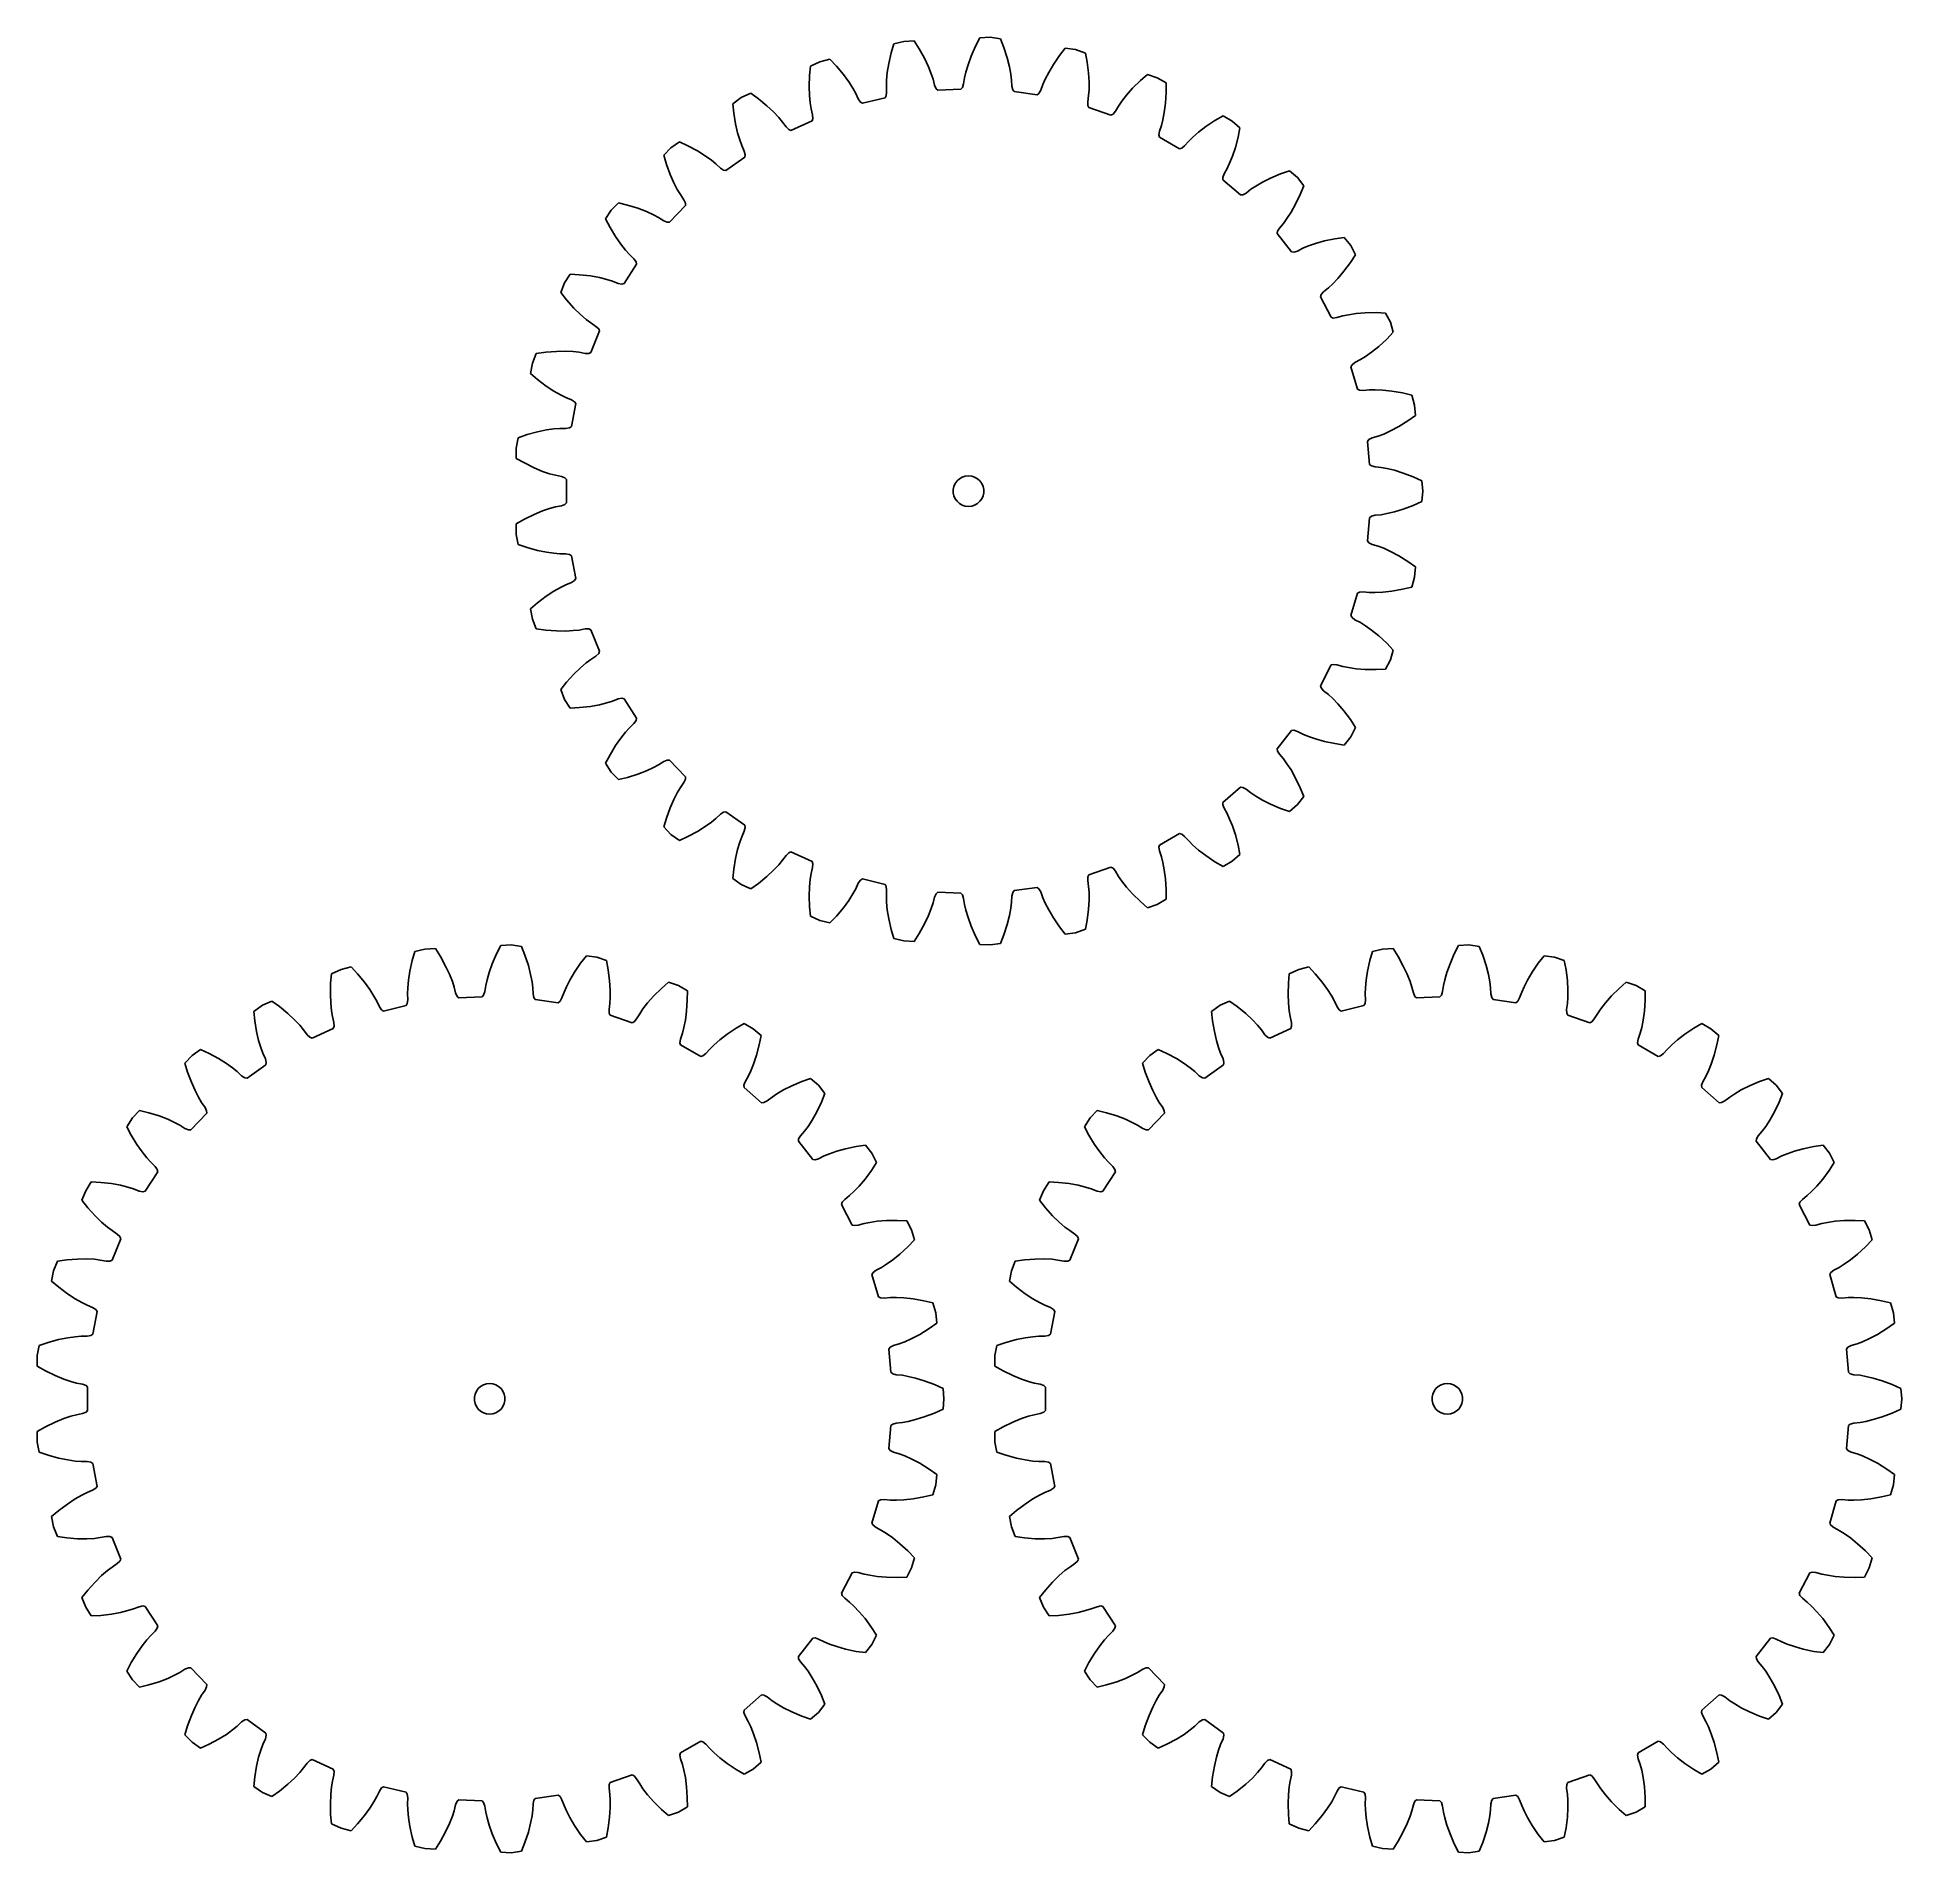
# Model space of a CAD drawing. Extents: x 0 to 183, y 0 to 178.
import ezdxf

# ---------------------------------------------------------------- set-up
doc = ezdxf.new("R2010")
doc.units = 0

msp = doc.modelspace()

# ---------------------------------------------------------------- linework, layer by layer
for p, q in [((83.99, 177.41), (83.73, 176.52)), ((84.98, 177.65), (83.99, 177.41)), ((86, 177.7), (84.98, 177.65)), ((86.5, 176.92), (86, 177.7)), ((92.43, 178), (92, 177.18)), ((93.44, 178.05), (92.43, 178)), ((94.45, 177.91), (93.44, 178.05)), ((94.79, 177.05), (94.45, 177.91)), ((76.75, 175.65), (75.82, 175.23)), ((77.74, 175.89), (76.75, 175.65)), ((78.38, 175.22), (77.74, 175.89)), ((83.73, 176.52), (83.5, 175.48)), ((87.01, 175.99), (86.5, 176.92)), ((87.4, 175.17), (87.01, 175.99)), ((91.58, 176.2), (91.28, 175.36)), ((92, 177.18), (91.58, 176.2)), ((95.12, 176.04), (94.79, 177.05)), ((95.35, 175.16), (95.12, 176.04)), ((100.25, 176.26), (99.65, 175.38)), ((100.82, 176.99), (100.25, 176.26)), ((101.83, 176.85), (100.82, 176.99)), ((102.79, 176.51), (101.83, 176.85)), ((102.97, 175.6), (102.79, 176.51)), ((103.1, 174.55), (102.97, 175.6)), ((75.74, 174.31), (75.71, 173.24)), ((75.82, 175.23), (75.74, 174.31)), ((79.06, 174.4), (78.38, 175.22)), ((79.59, 173.68), (79.06, 174.4)), ((83.3, 173.85), (83.28, 173.27)), ((83.36, 174.59), (83.3, 173.85)), ((83.5, 175.48), (83.36, 174.59)), ((87.67, 174.48), (87.4, 175.17)), ((87.85, 173.93), (87.67, 174.48)), ((88, 173.35), (87.85, 173.93)), ((90.94, 174.08), (90.85, 173.48)), ((91.07, 174.64), (90.94, 174.08)), ((91.28, 175.36), (91.07, 174.64)), ((95.48, 174.43), (95.35, 175.16)), ((95.55, 173.86), (95.48, 174.43)), ((95.59, 173.26), (95.55, 173.86)), ((98.85, 173.95), (98.62, 173.42)), ((99.19, 174.61), (98.85, 173.95)), ((99.65, 175.38), (99.19, 174.61)), ((103.15, 173.65), (103.1, 174.55)), ((108.18, 173.8), (107.42, 173.05)), ((108.87, 174.41), (108.18, 173.8)), ((109.84, 174.08), (108.87, 174.41)), ((110.72, 173.57), (109.84, 174.08)), ((69.04, 172.13), (68.21, 171.54)), ((69.97, 172.56), (69.04, 172.13)), ((70.72, 172.02), (69.97, 172.56)), ((71.54, 171.34), (70.72, 172.02)), ((75.71, 173.24), (75.74, 172.34)), ((75.74, 172.34), (75.81, 171.61)), ((79.99, 173.05), (79.59, 173.68)), ((80.27, 172.54), (79.99, 173.05)), ((80.52, 172), (80.27, 172.54)), ((80.73, 171.7), (80.52, 172)), ((83.14, 172.12), (80.92, 171.58)), ((83.25, 172.31), (83.14, 172.12)), ((83.3, 172.67), (83.25, 172.31)), ((83.28, 173.27), (83.3, 172.67)), ((88.14, 173.01), (88, 173.35)), ((88.31, 172.86), (88.14, 173.01)), ((90.59, 172.97), (88.31, 172.86)), ((90.74, 173.14), (90.59, 172.97)), ((90.85, 173.48), (90.74, 173.14)), ((95.67, 172.9), (95.59, 173.26)), ((95.81, 172.72), (95.67, 172.9)), ((98.06, 172.4), (95.81, 172.72)), ((98.24, 172.53), (98.06, 172.4)), ((98.42, 172.85), (98.24, 172.53)), ((98.62, 173.42), (98.42, 172.85)), ((103.03, 171.73), (103.11, 172.33)), ((103.11, 172.33), (103.15, 172.91)), ((103.15, 172.91), (103.15, 173.65)), ((106.82, 172.38), (106.37, 171.79)), ((107.42, 173.05), (106.82, 172.38)), ((110.65, 171.58), (110.72, 172.64)), ((110.72, 172.64), (110.72, 173.57)), ((68.21, 171.54), (68.3, 170.62)), ((68.3, 170.62), (68.47, 169.57)), ((72.2, 170.73), (71.54, 171.34)), ((72.71, 170.19), (72.2, 170.73)), ((73.09, 169.74), (72.71, 170.19)), ((75.81, 171.61), (75.91, 171.03)), ((75.91, 171.03), (76.04, 170.45)), ((76.06, 170.08), (75.98, 169.87)), ((76.04, 170.45), (76.06, 170.08)), ((80.92, 171.58), (80.73, 171.7)), ((103.04, 171.37), (103.03, 171.73)), ((103.14, 171.16), (103.04, 171.37)), ((105.29, 170.42), (103.14, 171.16)), ((105.5, 170.52), (105.29, 170.42)), ((105.73, 170.8), (105.5, 170.52)), ((106.04, 171.31), (105.73, 170.8)), ((106.37, 171.79), (106.04, 171.31)), ((110.38, 169.96), (110.53, 170.69)), ((110.53, 170.69), (110.65, 171.58)), ((116.29, 170.35), (115.49, 169.88)), ((117.17, 169.84), (116.29, 170.35)), ((68.47, 169.57), (68.68, 168.69)), ((68.68, 168.69), (68.89, 167.98)), ((73.44, 169.26), (73.09, 169.74)), ((73.7, 169.01), (73.44, 169.26)), ((73.91, 168.92), (73.7, 169.01)), ((75.98, 169.87), (73.91, 168.92)), ((109.99, 168.47), (110.05, 168.83)), ((110.05, 168.25), (109.99, 168.47)), ((110.05, 168.83), (110.24, 169.4)), ((112.02, 167.11), (110.05, 168.25)), ((110.24, 169.4), (110.38, 169.96)), ((113.33, 168.26), (112.92, 167.85)), ((113.89, 168.74), (113.33, 168.26)), ((114.61, 169.29), (113.89, 168.74)), ((115.49, 169.88), (114.61, 169.29)), ((117.94, 169.17), (117.17, 169.84)), ((117.5, 167.24), (117.77, 168.26)), ((117.77, 168.26), (117.94, 169.17)), ((62.14, 167.22), (61.44, 166.48)), ((61.44, 166.48), (61.7, 165.59)), ((62.97, 167.81), (62.14, 167.22)), ((63.81, 167.42), (62.97, 167.81)), ((64.75, 166.92), (63.81, 167.42)), ((65.51, 166.44), (64.75, 166.92)), ((66.11, 166.01), (65.51, 166.44)), ((68.89, 167.98), (69.09, 167.44)), ((69.09, 167.44), (69.33, 166.89)), ((69.33, 166.89), (69.42, 166.53)), ((69.42, 166.53), (69.39, 166.31)), ((112.24, 167.17), (112.02, 167.11)), ((112.52, 167.4), (112.24, 167.17)), ((112.92, 167.85), (112.52, 167.4)), ((117.21, 166.38), (117.5, 167.24)), ((61.7, 165.59), (62.07, 164.6)), ((62.07, 164.6), (62.43, 163.77)), ((66.56, 165.64), (66.11, 166.01)), ((67, 165.23), (66.56, 165.64)), ((67.31, 165.03), (67, 165.23)), ((67.53, 164.99), (67.31, 165.03)), ((69.39, 166.31), (67.53, 164.99)), ((116.26, 164.3), (116.39, 164.65)), ((116.39, 164.65), (116.68, 165.17)), ((116.68, 165.17), (116.93, 165.69)), ((116.93, 165.69), (117.21, 166.38)), ((121.93, 164.65), (120.95, 164.24)), ((122.81, 164.96), (121.93, 164.65)), ((123.58, 164.29), (122.81, 164.96)), ((62.43, 163.77), (62.77, 163.11)), ((62.77, 163.11), (63.08, 162.62)), ((116.28, 164.08), (116.26, 164.3)), ((118, 162.59), (116.28, 164.08)), ((118.55, 162.77), (118.23, 162.6)), ((119.02, 163.14), (118.55, 162.77)), ((119.51, 163.46), (119.02, 163.14)), ((120.15, 163.84), (119.51, 163.46)), ((120.95, 164.24), (120.15, 163.84)), ((124.21, 163.49), (123.58, 164.29)), ((123.86, 162.63), (124.21, 163.49)), ((56.29, 161.09), (55.74, 160.23)), ((57, 161.82), (56.29, 161.09)), ((57.9, 161.6), (57, 161.82)), ((58.91, 161.28), (57.9, 161.6)), ((59.75, 160.96), (58.91, 161.28)), ((60.42, 160.65), (59.75, 160.96)), ((63.58, 161.57), (62.01, 159.92)), ((63.08, 162.62), (63.42, 162.12)), ((63.42, 162.12), (63.57, 161.79)), ((63.57, 161.79), (63.58, 161.57)), ((118.23, 162.6), (118, 162.59)), ((122.96, 160.89), (123.4, 161.67)), ((123.4, 161.67), (123.86, 162.63)), ((55.74, 160.23), (56.17, 159.41)), ((56.17, 159.41), (56.72, 158.5)), ((60.94, 160.37), (60.42, 160.65)), ((61.44, 160.05), (60.94, 160.37)), ((61.78, 159.91), (61.44, 160.05)), ((62.01, 159.92), (61.78, 159.91)), ((121.64, 159.03), (121.82, 159.34)), ((121.82, 159.34), (122.21, 159.8)), ((122.21, 159.8), (122.56, 160.27)), ((122.56, 160.27), (122.96, 160.89)), ((56.72, 158.5), (57.23, 157.76)), ((57.23, 157.76), (57.69, 157.18)), ((121.61, 158.8), (121.64, 159.03)), ((123.01, 157.01), (121.61, 158.8)), ((124.13, 157.36), (123.59, 157.09)), ((124.66, 157.59), (124.13, 157.36)), ((125.36, 157.83), (124.66, 157.59)), ((126.23, 158.08), (125.36, 157.83)), ((127.27, 158.3), (126.23, 158.08)), ((128.18, 158.43), (127.27, 158.3)), ((128.81, 157.63), (128.18, 158.43)), ((129.28, 156.72), (128.81, 157.63)), ((58.78, 155.81), (57.55, 153.89)), ((57.69, 157.18), (58.08, 156.74)), ((58.08, 156.74), (58.51, 156.33)), ((58.51, 156.33), (58.73, 156.03)), ((58.73, 156.03), (58.78, 155.81)), ((123.24, 156.99), (123.01, 157.01)), ((123.59, 157.09), (123.24, 156.99)), ((128.14, 155.1), (128.78, 155.95)), ((128.78, 155.95), (129.28, 156.72)), ((51.71, 153.96), (51.34, 153.01)), ((52.27, 154.82), (51.71, 153.96)), ((53.19, 154.77), (52.27, 154.82)), ((54.24, 154.65), (53.19, 154.77)), ((55.13, 154.49), (54.24, 154.65)), ((55.85, 154.31), (55.13, 154.49)), ((56.41, 154.14), (55.85, 154.31)), ((56.97, 153.92), (56.41, 154.14)), ((57.32, 153.85), (56.97, 153.92)), ((57.55, 153.89), (57.32, 153.85)), ((126.62, 153.48), (127.05, 153.87)), ((127.05, 153.87), (127.56, 154.41)), ((127.56, 154.41), (128.14, 155.1)), ((51.34, 153.01), (51.91, 152.29)), ((51.91, 152.29), (52.62, 151.5)), ((125.84, 152.61), (125.91, 152.83)), ((126.88, 150.59), (125.84, 152.61)), ((125.91, 152.83), (126.15, 153.1)), ((126.15, 153.1), (126.62, 153.48)), ((52.62, 151.5), (53.27, 150.87)), ((53.27, 150.87), (53.83, 150.38)), ((53.83, 150.38), (54.29, 150.03)), ((54.29, 150.03), (54.79, 149.7)), ((127.1, 150.52), (126.88, 150.59)), ((127.46, 150.56), (127.1, 150.52)), ((128.04, 150.72), (127.46, 150.56)), ((128.61, 150.84), (128.04, 150.72)), ((129.34, 150.95), (128.61, 150.84)), ((130.24, 151.03), (129.34, 150.95)), ((131.3, 151.05), (130.24, 151.03)), ((132.23, 151.01), (131.3, 151.05)), ((132.7, 150.1), (132.23, 151.01)), ((132.98, 149.12), (132.7, 150.1)), ((55.15, 149.25), (54.3, 147.13)), ((54.79, 149.7), (55.06, 149.45)), ((55.06, 149.45), (55.15, 149.25)), ((131.56, 147.74), (132.34, 148.46)), ((132.34, 148.46), (132.98, 149.12)), ((48.94, 147.04), (48.57, 146.09)), ((49.86, 147.17), (48.94, 147.04)), ((50.92, 147.25), (49.86, 147.17)), ((51.82, 147.26), (50.92, 147.25)), ((52.56, 147.22), (51.82, 147.26)), ((53.14, 147.16), (52.56, 147.22)), ((53.73, 147.05), (53.14, 147.16)), ((54.09, 147.05), (53.73, 147.05)), ((54.3, 147.13), (54.09, 147.05)), ((129.23, 146.16), (129.76, 146.44)), ((129.76, 146.44), (130.25, 146.74)), ((130.25, 146.74), (130.86, 147.17)), ((130.86, 147.17), (131.56, 147.74)), ((48.57, 146.09), (48.37, 145.09)), ((48.37, 145.09), (49.07, 144.49)), ((49.07, 144.49), (49.92, 143.85)), ((128.83, 145.74), (128.94, 145.94)), ((129.47, 143.55), (128.83, 145.74)), ((128.94, 145.94), (129.23, 146.16)), ((49.92, 143.85), (50.67, 143.35)), ((50.67, 143.35), (51.32, 142.98)), ((51.32, 142.98), (51.84, 142.73)), ((51.84, 142.73), (52.39, 142.5)), ((129.67, 143.45), (129.47, 143.55)), ((130.03, 143.41), (129.67, 143.45)), ((130.63, 143.46), (130.03, 143.41)), ((131.21, 143.48), (130.63, 143.46)), ((131.95, 143.44), (131.21, 143.48)), ((132.85, 143.35), (131.95, 143.44)), ((133.89, 143.17), (132.85, 143.35)), ((134.79, 142.95), (133.89, 143.17)), ((135.08, 141.97), (134.79, 142.95)), ((52.39, 142.5), (52.7, 142.3)), ((52.83, 142.12), (52.4, 139.88)), ((52.7, 142.3), (52.83, 142.12)), ((134.42, 140.42), (135.18, 140.96)), ((135.18, 140.96), (135.08, 141.97)), ((48.03, 139.08), (47.16, 138.78)), ((49.06, 139.35), (48.03, 139.08)), ((49.94, 139.54), (49.06, 139.35)), ((50.67, 139.64), (49.94, 139.54)), ((51.25, 139.68), (50.67, 139.64)), ((51.85, 139.69), (51.25, 139.68)), ((52.21, 139.76), (51.85, 139.69)), ((52.4, 139.88), (52.21, 139.76)), ((131.5, 138.93), (132.05, 139.14)), ((132.05, 139.14), (132.72, 139.44)), ((132.72, 139.44), (133.52, 139.87)), ((133.52, 139.87), (134.42, 140.42)), ((47.16, 138.78), (46.96, 137.77)), ((46.96, 137.77), (46.96, 136.75)), ((130.46, 138.42), (130.6, 138.59)), ((130.67, 136.15), (130.46, 138.42)), ((130.6, 138.59), (130.93, 138.76)), ((130.93, 138.76), (131.5, 138.93)), ((46.96, 136.75), (47.77, 136.3)), ((47.77, 136.3), (48.72, 135.83)), ((48.72, 135.83), (49.55, 135.48)), ((49.55, 135.48), (50.25, 135.24)), ((130.85, 136.01), (130.67, 136.15)), ((131.2, 135.91), (130.85, 136.01)), ((131.8, 135.85), (131.2, 135.91)), ((132.37, 135.75), (131.8, 135.85)), ((133.09, 135.58), (132.37, 135.75)), ((133.95, 135.31), (133.09, 135.58)), ((134.95, 134.94), (133.95, 135.31)), ((50.25, 135.24), (50.81, 135.09)), ((50.81, 135.09), (51.4, 134.97)), ((51.4, 134.97), (51.74, 134.84)), ((51.74, 134.84), (51.9, 134.68)), ((51.9, 134.68), (51.9, 132.4)), ((89.83, 133.7), (89.9, 134)), ((89.83, 133.38), (89.83, 133.7)), ((89.9, 134), (90.03, 134.29)), ((90.03, 134.29), (90.21, 134.54)), ((90.21, 134.54), (90.44, 134.75)), ((90.44, 134.75), (90.71, 134.91)), ((90.71, 134.91), (91.01, 135.01)), ((91.01, 135.01), (91.32, 135.04)), ((91.32, 135.04), (91.64, 135.01)), ((91.64, 135.01), (91.93, 134.91)), ((91.93, 134.91), (92.21, 134.75)), ((92.21, 134.75), (92.44, 134.54)), ((92.44, 134.54), (92.62, 134.29)), ((92.62, 134.29), (92.75, 134)), ((92.75, 134), (92.82, 133.7)), ((92.82, 133.7), (92.82, 133.38)), ((135.79, 134.55), (134.95, 134.94)), ((135.89, 133.54), (135.79, 134.55)), ((135.79, 132.52), (135.89, 133.54)), ((50.25, 131.84), (49.55, 131.6)), ((50.81, 131.99), (50.25, 131.84)), ((51.4, 132.11), (50.81, 131.99)), ((51.74, 132.24), (51.4, 132.11)), ((51.9, 132.4), (51.74, 132.24)), ((89.9, 133.08), (89.83, 133.38)), ((90.03, 132.79), (89.9, 133.08)), ((90.21, 132.54), (90.03, 132.79)), ((90.44, 132.33), (90.21, 132.54)), ((90.71, 132.17), (90.44, 132.33)), ((91.01, 132.07), (90.71, 132.17)), ((91.32, 132.04), (91.01, 132.07)), ((91.64, 132.07), (91.32, 132.04)), ((91.93, 132.17), (91.64, 132.07)), ((92.21, 132.33), (91.93, 132.17)), ((92.44, 132.54), (92.21, 132.33)), ((92.62, 132.79), (92.44, 132.54)), ((92.75, 133.08), (92.62, 132.79)), ((92.82, 133.38), (92.75, 133.08)), ((133.09, 131.5), (133.95, 131.77)), ((133.95, 131.77), (134.95, 132.14)), ((134.95, 132.14), (135.79, 132.52)), ((47.77, 130.78), (46.96, 130.32)), ((46.96, 130.32), (46.96, 129.3)), ((48.72, 131.25), (47.77, 130.78)), ((49.55, 131.6), (48.72, 131.25)), ((130.46, 128.66), (130.67, 130.92)), ((130.67, 130.92), (130.85, 131.07)), ((130.85, 131.07), (131.2, 131.17)), ((131.2, 131.17), (131.8, 131.23)), ((131.8, 131.23), (132.37, 131.33)), ((132.37, 131.33), (133.09, 131.5)), ((46.96, 129.3), (47.16, 128.3)), ((47.16, 128.3), (48.03, 128)), ((48.03, 128), (49.06, 127.72)), ((130.6, 128.48), (130.46, 128.66)), ((130.93, 128.32), (130.6, 128.48)), ((131.5, 128.14), (130.93, 128.32)), ((132.05, 127.94), (131.5, 128.14)), ((49.06, 127.72), (49.94, 127.54)), ((49.94, 127.54), (50.67, 127.44)), ((50.67, 127.44), (51.25, 127.39)), ((51.25, 127.39), (51.85, 127.39)), ((51.85, 127.39), (52.21, 127.32)), ((52.21, 127.32), (52.4, 127.2)), ((52.4, 127.2), (52.83, 124.96)), ((132.72, 127.63), (132.05, 127.94)), ((133.52, 127.21), (132.72, 127.63)), ((134.42, 126.65), (133.52, 127.21)), ((135.18, 126.12), (134.42, 126.65)), ((51.84, 124.35), (51.32, 124.09)), ((52.39, 124.58), (51.84, 124.35)), ((52.7, 124.77), (52.39, 124.58)), ((52.83, 124.96), (52.7, 124.77)), ((134.79, 124.13), (135.08, 125.11)), ((135.08, 125.11), (135.18, 126.12)), ((49.07, 122.59), (48.37, 121.99)), ((49.92, 123.23), (49.07, 122.59)), ((50.67, 123.73), (49.92, 123.23)), ((51.32, 124.09), (50.67, 123.73)), ((128.83, 121.34), (129.47, 123.53)), ((129.47, 123.53), (129.67, 123.63)), ((129.67, 123.63), (130.03, 123.66)), ((130.03, 123.66), (130.63, 123.61)), ((130.63, 123.61), (131.21, 123.6)), ((131.21, 123.6), (131.95, 123.63)), ((131.95, 123.63), (132.85, 123.73)), ((132.85, 123.73), (133.89, 123.91)), ((133.89, 123.91), (134.79, 124.13)), ((48.37, 121.99), (48.57, 120.98)), ((48.57, 120.98), (48.94, 120.04)), ((128.94, 121.14), (128.83, 121.34)), ((129.23, 120.92), (128.94, 121.14)), ((129.76, 120.64), (129.23, 120.92)), ((48.94, 120.04), (49.86, 119.91)), ((49.86, 119.91), (50.92, 119.83)), ((50.92, 119.83), (51.82, 119.82)), ((51.82, 119.82), (52.56, 119.86)), ((52.56, 119.86), (53.14, 119.92)), ((53.14, 119.92), (53.73, 120.03)), ((53.73, 120.03), (54.09, 120.03)), ((54.09, 120.03), (54.3, 119.94)), ((54.3, 119.94), (55.15, 117.83)), ((130.25, 120.33), (129.76, 120.64)), ((130.86, 119.91), (130.25, 120.33)), ((131.56, 119.34), (130.86, 119.91)), ((132.34, 118.62), (131.56, 119.34)), ((54.29, 117.04), (53.83, 116.69)), ((54.79, 117.37), (54.29, 117.04)), ((55.06, 117.62), (54.79, 117.37)), ((55.15, 117.83), (55.06, 117.62)), ((132.98, 117.95), (132.34, 118.62)), ((132.7, 116.98), (132.98, 117.95)), ((52.62, 115.58), (51.91, 114.79)), ((53.27, 116.21), (52.62, 115.58)), ((53.83, 116.69), (53.27, 116.21)), ((125.84, 114.46), (126.88, 116.49)), ((126.88, 116.49), (127.1, 116.55)), ((127.1, 116.55), (127.46, 116.52)), ((127.46, 116.52), (128.04, 116.35)), ((128.04, 116.35), (128.61, 116.23)), ((128.61, 116.23), (129.34, 116.12)), ((129.34, 116.12), (130.24, 116.05)), ((130.24, 116.05), (131.3, 116.03)), ((131.3, 116.03), (132.23, 116.07)), ((132.23, 116.07), (132.7, 116.98)), ((51.91, 114.79), (51.34, 114.07)), ((51.34, 114.07), (51.71, 113.12)), ((125.91, 114.25), (125.84, 114.46)), ((126.15, 113.97), (125.91, 114.25)), ((126.62, 113.6), (126.15, 113.97)), ((127.05, 113.21), (126.62, 113.6)), ((51.71, 113.12), (52.27, 112.26)), ((52.27, 112.26), (53.19, 112.31)), ((53.19, 112.31), (54.24, 112.43)), ((54.24, 112.43), (55.13, 112.59)), ((55.13, 112.59), (55.85, 112.77)), ((55.85, 112.77), (56.41, 112.94)), ((56.41, 112.94), (56.97, 113.16)), ((56.97, 113.16), (57.32, 113.23)), ((57.32, 113.23), (57.55, 113.18)), ((57.55, 113.18), (58.78, 111.27)), ((127.56, 112.67), (127.05, 113.21)), ((128.14, 111.98), (127.56, 112.67)), ((128.78, 111.13), (128.14, 111.98)), ((57.69, 109.9), (57.23, 109.32)), ((58.08, 110.33), (57.69, 109.9)), ((58.51, 110.75), (58.08, 110.33)), ((58.73, 111.05), (58.51, 110.75)), ((58.78, 111.27), (58.73, 111.05)), ((121.61, 108.28), (123.01, 110.07)), ((123.01, 110.07), (123.24, 110.09)), ((123.24, 110.09), (123.59, 109.98)), ((123.59, 109.98), (124.13, 109.72)), ((124.13, 109.72), (124.66, 109.49)), ((129.28, 110.35), (128.78, 111.13)), ((128.81, 109.45), (129.28, 110.35)), ((56.72, 108.58), (56.17, 107.67)), ((57.23, 109.32), (56.72, 108.58)), ((121.64, 108.05), (121.61, 108.28)), ((121.82, 107.74), (121.64, 108.05)), ((124.66, 109.49), (125.36, 109.24)), ((125.36, 109.24), (126.23, 109)), ((126.23, 109), (127.27, 108.78)), ((127.27, 108.78), (128.18, 108.64)), ((128.18, 108.64), (128.81, 109.45)), ((56.17, 107.67), (55.74, 106.85)), ((55.74, 106.85), (56.29, 105.99)), ((58.91, 105.79), (59.75, 106.12)), ((59.75, 106.12), (60.42, 106.43)), ((60.42, 106.43), (60.94, 106.71)), ((60.94, 106.71), (61.44, 107.02)), ((61.44, 107.02), (61.78, 107.16)), ((61.78, 107.16), (62.01, 107.16)), ((62.01, 107.16), (63.58, 105.51)), ((122.21, 107.28), (121.82, 107.74)), ((122.56, 106.81), (122.21, 107.28)), ((122.96, 106.19), (122.56, 106.81)), ((123.4, 105.4), (122.96, 106.19)), ((56.29, 105.99), (57, 105.25)), ((57, 105.25), (57.9, 105.47)), ((57.9, 105.47), (58.91, 105.79)), ((63.08, 104.46), (62.77, 103.96)), ((63.42, 104.95), (63.08, 104.46)), ((63.57, 105.28), (63.42, 104.95)), ((63.58, 105.51), (63.57, 105.28)), ((116.28, 103), (118, 104.49)), ((118, 104.49), (118.23, 104.47)), ((118.23, 104.47), (118.55, 104.3)), ((118.55, 104.3), (119.02, 103.94)), ((123.86, 104.45), (123.4, 105.4)), ((124.21, 103.59), (123.86, 104.45)), ((62.07, 102.48), (61.7, 101.48)), ((62.43, 103.31), (62.07, 102.48)), ((62.77, 103.96), (62.43, 103.31)), ((116.26, 102.77), (116.28, 103)), ((116.39, 102.43), (116.26, 102.77)), ((116.68, 101.91), (116.39, 102.43)), ((119.02, 103.94), (119.51, 103.61)), ((119.51, 103.61), (120.15, 103.24)), ((120.15, 103.24), (120.95, 102.84)), ((120.95, 102.84), (121.93, 102.42)), ((121.93, 102.42), (122.81, 102.12)), ((122.81, 102.12), (123.58, 102.79)), ((123.58, 102.79), (124.21, 103.59)), ((61.7, 101.48), (61.44, 100.6)), ((61.44, 100.6), (62.14, 99.86)), ((64.75, 100.16), (65.51, 100.64)), ((65.51, 100.64), (66.11, 101.07)), ((66.11, 101.07), (66.56, 101.44)), ((66.56, 101.44), (67, 101.85)), ((67, 101.85), (67.31, 102.05)), ((67.31, 102.05), (67.53, 102.09)), ((67.53, 102.09), (69.39, 100.77)), ((69.39, 100.77), (69.42, 100.54)), ((116.93, 101.38), (116.68, 101.91)), ((117.21, 100.7), (116.93, 101.38)), ((117.5, 99.84), (117.21, 100.7)), ((62.14, 99.86), (62.97, 99.27)), ((62.97, 99.27), (63.81, 99.66)), ((63.81, 99.66), (64.75, 100.16)), ((68.89, 99.1), (68.68, 98.38)), ((69.09, 99.64), (68.89, 99.1)), ((69.33, 100.19), (69.09, 99.64)), ((69.42, 100.54), (69.33, 100.19)), ((109.99, 98.61), (110.05, 98.83)), ((110.05, 98.83), (112.02, 99.97)), ((112.02, 99.97), (112.24, 99.91)), ((112.24, 99.91), (112.52, 99.68)), ((112.52, 99.68), (112.92, 99.23)), ((112.92, 99.23), (113.33, 98.82)), ((113.33, 98.82), (113.89, 98.33)), ((117.77, 98.81), (117.5, 99.84)), ((117.94, 97.91), (117.77, 98.81)), ((68.47, 97.51), (68.3, 96.46)), ((68.68, 98.38), (68.47, 97.51)), ((72.71, 96.89), (73.09, 97.33)), ((73.09, 97.33), (73.44, 97.82)), ((73.44, 97.82), (73.7, 98.07)), ((73.7, 98.07), (73.91, 98.15)), ((73.91, 98.15), (75.98, 97.21)), ((75.98, 97.21), (76.06, 96.99)), ((76.06, 96.99), (76.04, 96.63)), ((110.05, 98.25), (109.99, 98.61)), ((110.24, 97.68), (110.05, 98.25)), ((110.38, 97.12), (110.24, 97.68)), ((110.53, 96.39), (110.38, 97.12)), ((113.89, 98.33), (114.61, 97.79)), ((114.61, 97.79), (115.49, 97.19)), ((115.49, 97.19), (116.29, 96.73)), ((116.29, 96.73), (117.17, 97.24)), ((117.17, 97.24), (117.94, 97.91)), ((68.3, 96.46), (68.21, 95.54)), ((68.21, 95.54), (69.04, 94.95)), ((70.72, 95.06), (71.54, 95.73)), ((71.54, 95.73), (72.2, 96.35)), ((72.2, 96.35), (72.71, 96.89)), ((75.81, 95.47), (75.74, 94.73)), ((75.91, 96.05), (75.81, 95.47)), ((76.04, 96.63), (75.91, 96.05)), ((80.52, 95.08), (80.73, 95.38)), ((80.73, 95.38), (80.92, 95.5)), ((80.92, 95.5), (83.14, 94.96)), ((103.03, 95.34), (103.04, 95.71)), ((103.11, 94.75), (103.03, 95.34)), ((103.04, 95.71), (103.14, 95.91)), ((103.14, 95.91), (105.29, 96.66)), ((105.29, 96.66), (105.5, 96.56)), ((105.5, 96.56), (105.73, 96.28)), ((105.73, 96.28), (106.04, 95.76)), ((106.04, 95.76), (106.37, 95.28)), ((106.37, 95.28), (106.82, 94.7)), ((110.65, 95.5), (110.53, 96.39)), ((110.72, 94.44), (110.65, 95.5)), ((69.04, 94.95), (69.97, 94.52)), ((69.97, 94.52), (70.72, 95.06)), ((75.74, 94.73), (75.71, 93.83)), ((75.71, 93.83), (75.74, 92.77)), ((79.06, 92.67), (79.59, 93.4)), ((79.59, 93.4), (79.99, 94.03)), ((79.99, 94.03), (80.27, 94.54)), ((80.27, 94.54), (80.52, 95.08)), ((83.14, 94.96), (83.25, 94.77)), ((83.25, 94.77), (83.3, 94.4)), ((83.3, 94.4), (83.28, 93.81)), ((83.28, 93.81), (83.3, 93.22)), ((87.85, 93.15), (88, 93.73)), ((88, 93.73), (88.14, 94.06)), ((88.14, 94.06), (88.31, 94.22)), ((88.31, 94.22), (90.59, 94.11)), ((90.59, 94.11), (90.74, 93.94)), ((90.74, 93.94), (90.85, 93.59)), ((90.85, 93.59), (90.94, 93)), ((95.55, 93.22), (95.59, 93.82)), ((95.59, 93.82), (95.67, 94.17)), ((95.67, 94.17), (95.81, 94.36)), ((95.81, 94.36), (98.06, 94.68)), ((98.06, 94.68), (98.24, 94.54)), ((98.24, 94.54), (98.42, 94.23)), ((98.42, 94.23), (98.62, 93.66)), ((98.62, 93.66), (98.85, 93.13)), ((103.1, 92.53), (103.15, 93.43)), ((103.15, 94.17), (103.11, 94.75)), ((103.15, 93.43), (103.15, 94.17)), ((106.82, 94.7), (107.42, 94.03)), ((107.42, 94.03), (108.18, 93.28)), ((108.18, 93.28), (108.87, 92.67)), ((109.84, 93), (110.72, 93.51)), ((110.72, 93.51), (110.72, 94.44)), ((75.74, 92.77), (75.82, 91.85)), ((75.82, 91.85), (76.75, 91.43)), ((76.75, 91.43), (77.74, 91.19)), ((77.74, 91.19), (78.38, 91.86)), ((78.38, 91.86), (79.06, 92.67)), ((83.3, 93.22), (83.36, 92.49)), ((83.36, 92.49), (83.5, 91.59)), ((83.5, 91.59), (83.73, 90.56)), ((87.01, 91.09), (87.4, 91.91)), ((87.4, 91.91), (87.67, 92.6)), ((87.67, 92.6), (87.85, 93.15)), ((90.94, 93), (91.07, 92.43)), ((91.07, 92.43), (91.28, 91.72)), ((91.28, 91.72), (91.58, 90.87)), ((95.12, 91.04), (95.35, 91.91)), ((95.35, 91.91), (95.48, 92.64)), ((95.48, 92.64), (95.55, 93.22)), ((98.85, 93.13), (99.19, 92.47)), ((99.19, 92.47), (99.65, 91.69)), ((99.65, 91.69), (100.25, 90.82)), ((102.79, 90.57), (102.97, 91.47)), ((102.97, 91.47), (103.1, 92.53)), ((108.87, 92.67), (109.84, 93)), ((83.73, 90.56), (83.99, 89.67)), ((83.99, 89.67), (84.98, 89.43)), ((86, 89.38), (86.5, 90.16)), ((86.5, 90.16), (87.01, 91.09)), ((91.58, 90.87), (92, 89.9)), ((92, 89.9), (92.43, 89.07)), ((94.45, 89.17), (94.79, 90.03)), ((94.79, 90.03), (95.12, 91.04)), ((100.25, 90.82), (100.82, 90.09)), ((100.82, 90.09), (101.83, 90.23)), ((101.83, 90.23), (102.79, 90.57)), ((37.03, 88.38), (36.77, 87.49)), ((38.02, 88.62), (37.03, 88.38)), ((39.04, 88.67), (38.02, 88.62)), ((39.54, 87.89), (39.04, 88.67)), ((40.05, 86.96), (39.54, 87.89)), ((45.04, 88.15), (44.62, 87.18)), ((45.46, 88.98), (45.04, 88.15)), ((46.48, 89.03), (45.46, 88.98)), ((47.49, 88.88), (46.48, 89.03)), ((47.83, 88.02), (47.49, 88.88)), ((48.16, 87.01), (47.83, 88.02)), ((53.86, 87.97), (53.29, 87.24)), ((54.87, 87.82), (53.86, 87.97)), ((55.83, 87.49), (54.87, 87.82)), ((84.98, 89.43), (86, 89.38)), ((92.43, 89.07), (93.44, 89.03)), ((93.44, 89.03), (94.45, 89.17)), ((130.95, 88.38), (130.7, 87.49)), ((131.94, 88.62), (130.95, 88.38)), ((132.96, 88.67), (131.94, 88.62)), ((133.46, 87.89), (132.96, 88.67)), ((133.97, 86.96), (133.46, 87.89)), ((138.97, 88.15), (138.55, 87.18)), ((139.39, 88.98), (138.97, 88.15)), ((140.41, 89.03), (139.39, 88.98)), ((141.42, 88.88), (140.41, 89.03)), ((141.76, 88.02), (141.42, 88.88)), ((142.08, 87.01), (141.76, 88.02)), ((147.78, 87.97), (147.21, 87.24)), ((148.79, 87.82), (147.78, 87.97)), ((149.76, 87.49), (148.79, 87.82)), ((28.86, 86.2), (28.77, 85.28)), ((29.79, 86.63), (28.86, 86.2)), ((30.78, 86.87), (29.79, 86.63)), ((31.41, 86.19), (30.78, 86.87)), ((32.09, 85.38), (31.41, 86.19)), ((36.54, 86.46), (36.4, 85.57)), ((36.77, 87.49), (36.54, 86.46)), ((40.43, 86.15), (40.05, 86.96)), ((40.71, 85.46), (40.43, 86.15)), ((44.31, 86.33), (44.11, 85.62)), ((44.62, 87.18), (44.31, 86.33)), ((48.38, 86.14), (48.16, 87.01)), ((48.52, 85.41), (48.38, 86.14)), ((52.69, 86.36), (52.23, 85.58)), ((53.29, 87.24), (52.69, 86.36)), ((56, 86.58), (55.83, 87.49)), ((56.13, 85.52), (56, 86.58)), ((122.78, 86.2), (122.7, 85.28)), ((123.71, 86.63), (122.78, 86.2)), ((124.7, 86.87), (123.71, 86.63)), ((125.34, 86.19), (124.7, 86.87)), ((126.02, 85.38), (125.34, 86.19)), ((130.47, 86.46), (130.33, 85.57)), ((130.7, 87.49), (130.47, 86.46)), ((134.36, 86.15), (133.97, 86.96)), ((134.63, 85.46), (134.36, 86.15)), ((138.24, 86.33), (138.03, 85.62)), ((138.55, 87.18), (138.24, 86.33)), ((142.31, 86.14), (142.08, 87.01)), ((142.45, 85.41), (142.31, 86.14)), ((146.61, 86.36), (146.15, 85.58)), ((147.21, 87.24), (146.61, 86.36)), ((149.93, 86.58), (149.76, 87.49)), ((150.06, 85.52), (149.93, 86.58)), ((28.77, 85.28), (28.74, 84.22)), ((28.74, 84.22), (28.78, 83.32)), ((32.63, 84.65), (32.09, 85.38)), ((33.02, 84.02), (32.63, 84.65)), ((36.33, 84.83), (36.32, 84.25)), ((36.32, 84.25), (36.34, 83.65)), ((36.4, 85.57), (36.33, 84.83)), ((40.89, 84.9), (40.71, 85.46)), ((41.03, 84.32), (40.89, 84.9)), ((41.18, 83.99), (41.03, 84.32)), ((43.77, 84.11), (43.62, 83.94)), ((43.89, 84.46), (43.77, 84.11)), ((43.98, 85.05), (43.89, 84.46)), ((44.11, 85.62), (43.98, 85.05)), ((48.59, 84.83), (48.52, 85.41)), ((48.63, 84.23), (48.59, 84.83)), ((48.71, 83.88), (48.63, 84.23)), ((51.66, 84.39), (51.46, 83.83)), ((51.89, 84.92), (51.66, 84.39)), ((52.23, 85.58), (51.89, 84.92)), ((56.19, 84.62), (56.13, 85.52)), ((56.19, 83.88), (56.19, 84.62)), ((61.21, 84.77), (60.46, 84.03)), ((61.91, 85.38), (61.21, 84.77)), ((62.87, 85.05), (61.91, 85.38)), ((63.76, 84.54), (62.87, 85.05)), ((63.75, 83.61), (63.76, 84.54)), ((122.7, 85.28), (122.67, 84.22)), ((122.67, 84.22), (122.7, 83.32)), ((126.55, 84.65), (126.02, 85.38)), ((126.95, 84.02), (126.55, 84.65)), ((130.26, 84.83), (130.24, 84.25)), ((130.24, 84.25), (130.26, 83.65)), ((130.33, 85.57), (130.26, 84.83)), ((134.81, 84.9), (134.63, 85.46)), ((134.96, 84.32), (134.81, 84.9)), ((135.11, 83.99), (134.96, 84.32)), ((137.7, 84.11), (137.55, 83.94)), ((137.81, 84.46), (137.7, 84.11)), ((137.91, 85.05), (137.81, 84.46)), ((138.03, 85.62), (137.91, 85.05)), ((142.52, 84.83), (142.45, 85.41)), ((142.55, 84.23), (142.52, 84.83)), ((142.64, 83.88), (142.55, 84.23)), ((145.59, 84.39), (145.38, 83.83)), ((145.82, 84.92), (145.59, 84.39)), ((146.15, 85.58), (145.82, 84.92)), ((150.11, 84.62), (150.06, 85.52)), ((150.11, 83.88), (150.11, 84.62)), ((155.14, 84.77), (154.38, 84.03)), ((155.84, 85.38), (155.14, 84.77)), ((156.8, 85.05), (155.84, 85.38)), ((157.68, 84.54), (156.8, 85.05)), ((157.68, 83.61), (157.68, 84.54)), ((22.08, 83.11), (21.25, 82.51)), ((21.25, 82.51), (21.34, 81.59)), ((23.01, 83.53), (22.08, 83.11)), ((23.76, 82.99), (23.01, 83.53)), ((24.58, 82.32), (23.76, 82.99)), ((25.24, 81.7), (24.58, 82.32)), ((28.78, 83.32), (28.85, 82.58)), ((28.85, 82.58), (28.94, 82.01)), ((33.3, 83.52), (33.02, 84.02)), ((33.56, 82.97), (33.3, 83.52)), ((33.77, 82.67), (33.56, 82.97)), ((33.96, 82.55), (33.77, 82.67)), ((36.17, 83.09), (33.96, 82.55)), ((36.29, 83.29), (36.17, 83.09)), ((36.34, 83.65), (36.29, 83.29)), ((41.35, 83.83), (41.18, 83.99)), ((43.62, 83.94), (41.35, 83.83)), ((48.84, 83.69), (48.71, 83.88)), ((51.1, 83.37), (48.84, 83.69)), ((51.28, 83.51), (51.1, 83.37)), ((51.46, 83.83), (51.28, 83.51)), ((56.07, 82.71), (56.15, 83.3)), ((56.08, 82.34), (56.07, 82.71)), ((56.18, 82.14), (56.08, 82.34)), ((56.15, 83.3), (56.19, 83.88)), ((59.08, 82.29), (58.77, 81.77)), ((59.4, 82.77), (59.08, 82.29)), ((59.86, 83.35), (59.4, 82.77)), ((60.46, 84.03), (59.86, 83.35)), ((63.57, 81.66), (63.68, 82.55)), ((63.68, 82.55), (63.75, 83.61)), ((116, 83.11), (115.17, 82.51)), ((115.17, 82.51), (115.27, 81.59)), ((116.93, 83.53), (116, 83.11)), ((117.68, 82.99), (116.93, 83.53)), ((118.51, 82.32), (117.68, 82.99)), ((119.17, 81.7), (118.51, 82.32)), ((122.7, 83.32), (122.77, 82.58)), ((122.77, 82.58), (122.87, 82.01)), ((127.23, 83.52), (126.95, 84.02)), ((127.49, 82.97), (127.23, 83.52)), ((127.69, 82.67), (127.49, 82.97)), ((127.89, 82.55), (127.69, 82.67)), ((130.1, 83.09), (127.89, 82.55)), ((130.22, 83.29), (130.1, 83.09)), ((130.26, 83.65), (130.22, 83.29)), ((135.27, 83.83), (135.11, 83.99)), ((137.55, 83.94), (135.27, 83.83)), ((142.77, 83.69), (142.64, 83.88)), ((145.02, 83.37), (142.77, 83.69)), ((145.2, 83.51), (145.02, 83.37)), ((145.38, 83.83), (145.2, 83.51)), ((149.99, 82.71), (150.07, 83.3)), ((150.01, 82.34), (149.99, 82.71)), ((150.1, 82.14), (150.01, 82.34)), ((150.07, 83.3), (150.11, 83.88)), ((153, 82.29), (152.69, 81.77)), ((153.33, 82.77), (153, 82.29)), ((153.79, 83.35), (153.33, 82.77)), ((154.38, 84.03), (153.79, 83.35)), ((157.49, 81.66), (157.61, 82.55)), ((157.61, 82.55), (157.68, 83.61)), ((21.34, 81.59), (21.51, 80.55)), ((21.51, 80.55), (21.71, 79.67)), ((25.75, 81.16), (25.24, 81.7)), ((26.12, 80.72), (25.75, 81.16)), ((26.48, 80.23), (26.12, 80.72)), ((29.02, 80.84), (26.95, 79.9)), ((28.94, 82.01), (29.08, 81.42)), ((29.1, 81.06), (29.02, 80.84)), ((29.08, 81.42), (29.1, 81.06)), ((58.33, 81.39), (56.18, 82.14)), ((58.53, 81.49), (58.33, 81.39)), ((58.77, 81.77), (58.53, 81.49)), ((63.27, 80.37), (63.42, 80.93)), ((63.42, 80.93), (63.57, 81.66)), ((68.53, 80.86), (67.65, 80.27)), ((69.33, 81.32), (68.53, 80.86)), ((70.21, 80.81), (69.33, 81.32)), ((70.98, 80.15), (70.21, 80.81)), ((115.27, 81.59), (115.44, 80.55)), ((115.44, 80.55), (115.64, 79.67)), ((119.68, 81.16), (119.17, 81.7)), ((120.05, 80.72), (119.68, 81.16)), ((120.4, 80.23), (120.05, 80.72)), ((122.95, 80.84), (120.88, 79.9)), ((122.87, 82.01), (123, 81.42)), ((123.02, 81.06), (122.95, 80.84)), ((123, 81.42), (123.02, 81.06)), ((152.26, 81.39), (150.1, 82.14)), ((152.46, 81.49), (152.26, 81.39)), ((152.69, 81.77), (152.46, 81.49)), ((157.2, 80.37), (157.35, 80.93)), ((157.35, 80.93), (157.49, 81.66)), ((162.45, 80.86), (161.57, 80.27)), ((163.25, 81.32), (162.45, 80.86)), ((164.14, 80.81), (163.25, 81.32)), ((164.91, 80.15), (164.14, 80.81)), ((16.01, 78.78), (15.18, 78.19)), ((16.85, 78.4), (16.01, 78.78)), ((21.71, 79.67), (21.93, 78.96)), ((21.93, 78.96), (22.13, 78.41)), ((26.74, 79.98), (26.48, 80.23)), ((26.95, 79.9), (26.74, 79.98)), ((63.03, 79.44), (63.08, 79.8)), ((63.09, 79.22), (63.03, 79.44)), ((63.08, 79.8), (63.27, 80.37)), ((65.06, 78.08), (63.09, 79.22)), ((65.96, 78.82), (65.56, 78.37)), ((66.37, 79.23), (65.96, 78.82)), ((66.93, 79.72), (66.37, 79.23)), ((67.65, 80.27), (66.93, 79.72)), ((70.53, 78.21), (70.8, 79.24)), ((70.8, 79.24), (70.98, 80.15)), ((109.93, 78.78), (109.1, 78.19)), ((110.77, 78.4), (109.93, 78.78)), ((115.64, 79.67), (115.85, 78.96)), ((115.85, 78.96), (116.05, 78.41)), ((120.66, 79.98), (120.4, 80.23)), ((120.88, 79.9), (120.66, 79.98)), ((156.95, 79.44), (157.01, 79.8)), ((157.01, 79.22), (156.95, 79.44)), ((157.01, 79.8), (157.2, 80.37)), ((158.98, 78.08), (157.01, 79.22)), ((159.88, 78.82), (159.49, 78.37)), ((160.3, 79.23), (159.88, 78.82)), ((160.86, 79.72), (160.3, 79.23)), ((161.57, 80.27), (160.86, 79.72)), ((164.46, 78.21), (164.73, 79.24)), ((164.73, 79.24), (164.91, 80.15)), ((15.18, 78.19), (14.47, 77.45)), ((14.47, 77.45), (14.74, 76.57)), ((17.78, 77.89), (16.85, 78.4)), ((18.55, 77.41), (17.78, 77.89)), ((19.15, 76.98), (18.55, 77.41)), ((19.6, 76.61), (19.15, 76.98)), ((22.42, 77.28), (20.57, 75.96)), ((22.13, 78.41), (22.37, 77.86)), ((22.37, 77.86), (22.46, 77.51)), ((22.46, 77.51), (22.42, 77.28)), ((65.28, 78.14), (65.06, 78.08)), ((65.56, 78.37), (65.28, 78.14)), ((69.97, 76.67), (70.25, 77.35)), ((70.25, 77.35), (70.53, 78.21)), ((109.1, 78.19), (108.4, 77.45)), ((108.4, 77.45), (108.66, 76.57)), ((111.71, 77.89), (110.77, 78.4)), ((112.47, 77.41), (111.71, 77.89)), ((113.08, 76.98), (112.47, 77.41)), ((113.53, 76.61), (113.08, 76.98)), ((116.35, 77.28), (114.49, 75.96)), ((116.05, 78.41), (116.29, 77.86)), ((116.29, 77.86), (116.38, 77.51)), ((116.38, 77.51), (116.35, 77.28)), ((159.2, 78.14), (158.98, 78.08)), ((159.49, 78.37), (159.2, 78.14)), ((163.9, 76.67), (164.17, 77.35)), ((164.17, 77.35), (164.46, 78.21)), ((14.74, 76.57), (15.11, 75.57)), ((15.11, 75.57), (15.47, 74.75)), ((20.04, 76.2), (19.6, 76.61)), ((20.34, 76), (20.04, 76.2)), ((20.57, 75.96), (20.34, 76)), ((69.3, 75.28), (69.42, 75.62)), ((69.32, 75.05), (69.3, 75.28)), ((71.04, 73.56), (69.32, 75.05)), ((69.42, 75.62), (69.72, 76.14)), ((69.72, 76.14), (69.97, 76.67)), ((73.99, 75.21), (73.19, 74.81)), ((74.97, 75.63), (73.99, 75.21)), ((75.84, 75.93), (74.97, 75.63)), ((76.61, 75.27), (75.84, 75.93)), ((77.24, 74.46), (76.61, 75.27)), ((108.66, 76.57), (109.03, 75.57)), ((109.03, 75.57), (109.4, 74.75)), ((113.96, 76.2), (113.53, 76.61)), ((114.27, 76), (113.96, 76.2)), ((114.49, 75.96), (114.27, 76)), ((163.23, 75.28), (163.35, 75.62)), ((163.24, 75.05), (163.23, 75.28)), ((164.96, 73.56), (163.24, 75.05)), ((163.35, 75.62), (163.64, 76.14)), ((163.64, 76.14), (163.9, 76.67)), ((167.92, 75.21), (167.11, 74.81)), ((168.89, 75.63), (167.92, 75.21)), ((169.77, 75.93), (168.89, 75.63)), ((170.54, 75.27), (169.77, 75.93)), ((171.17, 74.46), (170.54, 75.27)), ((15.47, 74.75), (15.81, 74.09)), ((15.81, 74.09), (16.11, 73.59)), ((16.11, 73.59), (16.45, 73.1)), ((71.26, 73.58), (71.04, 73.56)), ((71.59, 73.75), (71.26, 73.58)), ((72.06, 74.11), (71.59, 73.75)), ((72.54, 74.44), (72.06, 74.11)), ((73.19, 74.81), (72.54, 74.44)), ((76.44, 72.65), (76.9, 73.61)), ((76.9, 73.61), (77.24, 74.46)), ((109.4, 74.75), (109.74, 74.09)), ((109.74, 74.09), (110.04, 73.59)), ((110.04, 73.59), (110.38, 73.1)), ((165.19, 73.58), (164.96, 73.56)), ((165.51, 73.75), (165.19, 73.58)), ((165.99, 74.11), (165.51, 73.75)), ((166.47, 74.44), (165.99, 74.11)), ((167.11, 74.81), (166.47, 74.44)), ((170.36, 72.65), (170.82, 73.61)), ((170.82, 73.61), (171.17, 74.46)), ((9.33, 72.06), (8.78, 71.2)), ((10.04, 72.8), (9.33, 72.06)), ((10.93, 72.58), (10.04, 72.8)), ((11.95, 72.26), (10.93, 72.58)), ((12.79, 71.93), (11.95, 72.26)), ((13.46, 71.62), (12.79, 71.93)), ((13.97, 71.35), (13.46, 71.62)), ((14.48, 71.03), (13.97, 71.35)), ((16.62, 72.54), (15.05, 70.89)), ((16.45, 73.1), (16.61, 72.77)), ((16.61, 72.77), (16.62, 72.54)), ((75.59, 71.24), (76, 71.86)), ((76, 71.86), (76.44, 72.65)), ((103.26, 72.06), (102.71, 71.2)), ((103.96, 72.8), (103.26, 72.06)), ((104.86, 72.58), (103.96, 72.8)), ((105.87, 72.26), (104.86, 72.58)), ((106.71, 71.93), (105.87, 72.26)), ((107.39, 71.62), (106.71, 71.93)), ((107.9, 71.35), (107.39, 71.62)), ((108.41, 71.03), (107.9, 71.35)), ((110.54, 72.54), (108.97, 70.89)), ((110.38, 73.1), (110.53, 72.77)), ((110.53, 72.77), (110.54, 72.54)), ((169.52, 71.24), (169.92, 71.86)), ((169.92, 71.86), (170.36, 72.65)), ((8.78, 71.2), (9.21, 70.38)), ((9.21, 70.38), (9.76, 69.47)), ((14.82, 70.89), (14.48, 71.03)), ((15.05, 70.89), (14.82, 70.89)), ((74.64, 69.78), (74.67, 70)), ((76.05, 67.99), (74.64, 69.78)), ((74.67, 70), (74.86, 70.32)), ((74.86, 70.32), (75.25, 70.77)), ((75.25, 70.77), (75.59, 71.24)), ((102.71, 71.2), (103.13, 70.38)), ((103.13, 70.38), (103.68, 69.47)), ((108.74, 70.89), (108.41, 71.03)), ((108.97, 70.89), (108.74, 70.89)), ((168.57, 69.78), (168.6, 70)), ((169.98, 67.99), (168.57, 69.78)), ((168.6, 70), (168.78, 70.32)), ((168.78, 70.32), (169.17, 70.77)), ((169.17, 70.77), (169.52, 71.24)), ((9.76, 69.47), (10.27, 68.73)), ((10.27, 68.73), (10.73, 68.15)), ((10.73, 68.15), (11.12, 67.72)), ((11.12, 67.72), (11.55, 67.3)), ((76.28, 67.96), (76.05, 67.99)), ((76.63, 68.07), (76.28, 67.96)), ((77.16, 68.34), (76.63, 68.07)), ((77.7, 68.56), (77.16, 68.34)), ((78.4, 68.81), (77.7, 68.56)), ((79.27, 69.05), (78.4, 68.81)), ((80.3, 69.27), (79.27, 69.05)), ((81.22, 69.41), (80.3, 69.27)), ((81.85, 68.61), (81.22, 69.41)), ((81.81, 66.92), (82.32, 67.7)), ((82.32, 67.7), (81.85, 68.61)), ((103.68, 69.47), (104.2, 68.73)), ((104.2, 68.73), (104.66, 68.15)), ((104.66, 68.15), (105.05, 67.72)), ((105.05, 67.72), (105.47, 67.3)), ((170.2, 67.96), (169.98, 67.99)), ((170.55, 68.07), (170.2, 67.96)), ((171.09, 68.34), (170.55, 68.07)), ((171.62, 68.56), (171.09, 68.34)), ((172.32, 68.81), (171.62, 68.56)), ((173.19, 69.05), (172.32, 68.81)), ((174.23, 69.27), (173.19, 69.05)), ((175.15, 69.41), (174.23, 69.27)), ((175.78, 68.61), (175.15, 69.41)), ((175.74, 66.92), (176.24, 67.7)), ((176.24, 67.7), (175.78, 68.61)), ((11.81, 66.78), (10.58, 64.87)), ((11.55, 67.3), (11.76, 67)), ((11.76, 67), (11.81, 66.78)), ((80.6, 65.38), (81.18, 66.07)), ((81.18, 66.07), (81.81, 66.92)), ((105.74, 66.78), (104.51, 64.87)), ((105.47, 67.3), (105.69, 67)), ((105.69, 67), (105.74, 66.78)), ((174.53, 65.38), (175.11, 66.07)), ((175.11, 66.07), (175.74, 66.92)), ((4.75, 64.93), (4.37, 63.99)), ((5.3, 65.79), (4.75, 64.93)), ((6.23, 65.74), (5.3, 65.79)), ((7.28, 65.62), (6.23, 65.74)), ((8.17, 65.46), (7.28, 65.62)), ((8.89, 65.28), (8.17, 65.46)), ((9.44, 65.11), (8.89, 65.28)), ((10, 64.89), (9.44, 65.11)), ((10.36, 64.82), (10, 64.89)), ((10.58, 64.87), (10.36, 64.82)), ((78.95, 63.8), (79.19, 64.08)), ((79.19, 64.08), (79.66, 64.45)), ((79.66, 64.45), (80.09, 64.85)), ((80.09, 64.85), (80.6, 65.38)), ((98.68, 64.93), (98.3, 63.99)), ((99.23, 65.79), (98.68, 64.93)), ((100.15, 65.74), (99.23, 65.79)), ((101.21, 65.62), (100.15, 65.74)), ((102.09, 65.46), (101.21, 65.62)), ((102.81, 65.28), (102.09, 65.46)), ((103.37, 65.11), (102.81, 65.28)), ((103.93, 64.89), (103.37, 65.11)), ((104.29, 64.82), (103.93, 64.89)), ((104.51, 64.87), (104.29, 64.82)), ((172.87, 63.8), (173.12, 64.08)), ((173.12, 64.08), (173.58, 64.45)), ((173.58, 64.45), (174.01, 64.85)), ((174.01, 64.85), (174.53, 65.38)), ((4.37, 63.99), (4.95, 63.26)), ((4.95, 63.26), (5.66, 62.47)), ((5.66, 62.47), (6.3, 61.84)), ((78.88, 63.59), (78.95, 63.8)), ((79.92, 61.56), (78.88, 63.59)), ((98.3, 63.99), (98.87, 63.26)), ((98.87, 63.26), (99.58, 62.47)), ((99.58, 62.47), (100.23, 61.84)), ((172.8, 63.59), (172.87, 63.8)), ((173.85, 61.56), (172.8, 63.59)), ((6.3, 61.84), (6.87, 61.36)), ((6.87, 61.36), (7.33, 61.01)), ((7.33, 61.01), (7.83, 60.68)), ((7.83, 60.68), (8.1, 60.43)), ((8.1, 60.43), (8.19, 60.22)), ((80.14, 61.5), (79.92, 61.56)), ((80.5, 61.54), (80.14, 61.5)), ((81.08, 61.7), (80.5, 61.54)), ((81.65, 61.82), (81.08, 61.7)), ((82.38, 61.93), (81.65, 61.82)), ((83.28, 62), (82.38, 61.93)), ((84.34, 62.02), (83.28, 62)), ((85.27, 61.98), (84.34, 62.02)), ((85.73, 61.08), (85.27, 61.98)), ((86.02, 60.1), (85.73, 61.08)), ((100.23, 61.84), (100.79, 61.36)), ((100.79, 61.36), (101.25, 61.01)), ((101.25, 61.01), (101.76, 60.68)), ((101.76, 60.68), (102.02, 60.43)), ((102.02, 60.43), (102.11, 60.22)), ((174.06, 61.5), (173.85, 61.56)), ((174.43, 61.54), (174.06, 61.5)), ((175, 61.7), (174.43, 61.54)), ((175.57, 61.82), (175, 61.7)), ((176.31, 61.93), (175.57, 61.82)), ((177.2, 62), (176.31, 61.93)), ((178.27, 62.02), (177.2, 62)), ((179.19, 61.98), (178.27, 62.02)), ((179.66, 61.08), (179.19, 61.98)), ((179.95, 60.1), (179.66, 61.08)), ((8.19, 60.22), (7.34, 58.11)), ((83.89, 58.15), (84.6, 58.71)), ((84.6, 58.71), (85.38, 59.43)), ((85.38, 59.43), (86.02, 60.1)), ((102.11, 60.22), (101.27, 58.11)), ((177.82, 58.15), (178.52, 58.71)), ((178.52, 58.71), (179.3, 59.43)), ((179.3, 59.43), (179.95, 60.1)), ((1.6, 57.07), (1.41, 56.07)), ((1.98, 58.01), (1.6, 57.07)), ((2.9, 58.14), (1.98, 58.01)), ((3.96, 58.22), (2.9, 58.14)), ((4.86, 58.23), (3.96, 58.22)), ((5.6, 58.2), (4.86, 58.23)), ((6.18, 58.13), (5.6, 58.2)), ((6.77, 58.02), (6.18, 58.13)), ((7.13, 58.02), (6.77, 58.02)), ((7.34, 58.11), (7.13, 58.02)), ((81.86, 56.71), (81.98, 56.91)), ((82.51, 54.53), (81.86, 56.71)), ((81.98, 56.91), (82.26, 57.13)), ((82.26, 57.13), (82.79, 57.41)), ((82.79, 57.41), (83.29, 57.72)), ((83.29, 57.72), (83.89, 58.15)), ((95.53, 57.07), (95.34, 56.07)), ((95.91, 58.01), (95.53, 57.07)), ((96.82, 58.14), (95.91, 58.01)), ((97.88, 58.22), (96.82, 58.14)), ((98.78, 58.23), (97.88, 58.22)), ((99.52, 58.2), (98.78, 58.23)), ((100.1, 58.13), (99.52, 58.2)), ((100.69, 58.02), (100.1, 58.13)), ((101.06, 58.02), (100.69, 58.02)), ((101.27, 58.11), (101.06, 58.02)), ((175.79, 56.71), (175.9, 56.91)), ((176.43, 54.53), (175.79, 56.71)), ((175.9, 56.91), (176.19, 57.13)), ((176.19, 57.13), (176.72, 57.41)), ((176.72, 57.41), (177.21, 57.72)), ((177.21, 57.72), (177.82, 58.15)), ((1.41, 56.07), (2.11, 55.46)), ((2.11, 55.46), (2.96, 54.82)), ((95.34, 56.07), (96.04, 55.46)), ((96.04, 55.46), (96.88, 54.82)), ((2.96, 54.82), (3.71, 54.33)), ((3.71, 54.33), (4.36, 53.96)), ((4.36, 53.96), (4.88, 53.7)), ((4.88, 53.7), (5.43, 53.47)), ((5.43, 53.47), (5.74, 53.28)), ((5.87, 53.09), (5.44, 50.86)), ((5.74, 53.28), (5.87, 53.09)), ((82.71, 54.42), (82.51, 54.53)), ((83.07, 54.39), (82.71, 54.42)), ((83.67, 54.44), (83.07, 54.39)), ((84.25, 54.45), (83.67, 54.44)), ((84.99, 54.42), (84.25, 54.45)), ((85.89, 54.32), (84.99, 54.42)), ((86.93, 54.14), (85.89, 54.32)), ((87.83, 53.93), (86.93, 54.14)), ((88.12, 52.95), (87.83, 53.93)), ((96.88, 54.82), (97.64, 54.33)), ((97.64, 54.33), (98.28, 53.96)), ((98.28, 53.96), (98.8, 53.7)), ((98.8, 53.7), (99.36, 53.47)), ((99.36, 53.47), (99.67, 53.28)), ((99.79, 53.09), (99.36, 50.86)), ((99.67, 53.28), (99.79, 53.09)), ((176.63, 54.42), (176.43, 54.53)), ((176.99, 54.39), (176.63, 54.42)), ((177.59, 54.44), (176.99, 54.39)), ((178.17, 54.45), (177.59, 54.44)), ((178.91, 54.42), (178.17, 54.45)), ((179.81, 54.32), (178.91, 54.42)), ((180.86, 54.14), (179.81, 54.32)), ((181.76, 53.93), (180.86, 54.14)), ((182.04, 52.95), (181.76, 53.93)), ((86.56, 50.84), (87.46, 51.4)), ((87.46, 51.4), (88.22, 51.93)), ((88.22, 51.93), (88.12, 52.95)), ((180.48, 50.84), (181.39, 51.4)), ((181.39, 51.4), (182.14, 51.93)), ((182.14, 51.93), (182.04, 52.95)), ((0.19, 49.75), (0, 48.75)), ((1.07, 50.05), (0.19, 49.75)), ((2.09, 50.33), (1.07, 50.05)), ((2.98, 50.51), (2.09, 50.33)), ((3.71, 50.61), (2.98, 50.51)), ((4.29, 50.66), (3.71, 50.61)), ((4.89, 50.66), (4.29, 50.66)), ((5.25, 50.73), (4.89, 50.66)), ((5.44, 50.86), (5.25, 50.73)), ((83.5, 49.39), (83.64, 49.57)), ((83.71, 47.13), (83.5, 49.39)), ((83.64, 49.57), (83.97, 49.73)), ((83.97, 49.73), (84.54, 49.91)), ((84.54, 49.91), (85.08, 50.11)), ((85.08, 50.11), (85.76, 50.42)), ((85.76, 50.42), (86.56, 50.84)), ((94.12, 49.75), (93.92, 48.75)), ((94.99, 50.05), (94.12, 49.75)), ((96.02, 50.33), (94.99, 50.05)), ((96.9, 50.51), (96.02, 50.33)), ((97.64, 50.61), (96.9, 50.51)), ((98.22, 50.66), (97.64, 50.61)), ((98.81, 50.66), (98.22, 50.66)), ((99.17, 50.73), (98.81, 50.66)), ((99.36, 50.86), (99.17, 50.73)), ((177.42, 49.39), (177.57, 49.57)), ((177.64, 47.13), (177.42, 49.39)), ((177.57, 49.57), (177.89, 49.73)), ((177.89, 49.73), (178.47, 49.91)), ((178.47, 49.91), (179.01, 50.11)), ((179.01, 50.11), (179.69, 50.42)), ((179.69, 50.42), (180.48, 50.84)), ((0, 48.75), (0, 47.73)), ((0, 47.73), (0.8, 47.27)), ((93.92, 48.75), (93.92, 47.73)), ((93.92, 47.73), (94.73, 47.27)), ((0.8, 47.27), (1.76, 46.8)), ((1.76, 46.8), (2.59, 46.46)), ((2.59, 46.46), (3.29, 46.22)), ((3.29, 46.22), (3.85, 46.06)), ((3.85, 46.06), (4.44, 45.94)), ((4.44, 45.94), (4.78, 45.81)), ((4.78, 45.81), (4.94, 45.65)), ((43.25, 45.52), (43.48, 45.73)), ((43.48, 45.73), (43.75, 45.88)), ((43.75, 45.88), (44.05, 45.98)), ((44.05, 45.98), (44.36, 46.01)), ((44.36, 46.01), (44.67, 45.98)), ((44.67, 45.98), (44.97, 45.88)), ((44.97, 45.88), (45.24, 45.73)), ((45.24, 45.73), (45.48, 45.52)), ((83.89, 46.98), (83.71, 47.13)), ((84.24, 46.88), (83.89, 46.98)), ((84.84, 46.82), (84.24, 46.88)), ((85.41, 46.72), (84.84, 46.82)), ((86.13, 46.55), (85.41, 46.72)), ((86.99, 46.28), (86.13, 46.55)), ((87.98, 45.91), (86.99, 46.28)), ((88.83, 45.53), (87.98, 45.91)), ((94.73, 47.27), (95.68, 46.8)), ((95.68, 46.8), (96.51, 46.46)), ((96.51, 46.46), (97.22, 46.22)), ((97.22, 46.22), (97.78, 46.06)), ((97.78, 46.06), (98.36, 45.94)), ((98.36, 45.94), (98.7, 45.81)), ((98.7, 45.81), (98.87, 45.65)), ((137.17, 45.52), (137.4, 45.73)), ((137.4, 45.73), (137.68, 45.88)), ((137.68, 45.88), (137.97, 45.98)), ((137.97, 45.98), (138.29, 46.01)), ((138.29, 46.01), (138.6, 45.98)), ((138.6, 45.98), (138.9, 45.88)), ((138.9, 45.88), (139.17, 45.73)), ((139.17, 45.73), (139.4, 45.52)), ((177.81, 46.98), (177.64, 47.13)), ((178.16, 46.88), (177.81, 46.98)), ((178.76, 46.82), (178.16, 46.88)), ((179.33, 46.72), (178.76, 46.82)), ((180.05, 46.55), (179.33, 46.72)), ((180.92, 46.28), (180.05, 46.55)), ((181.91, 45.91), (180.92, 46.28)), ((182.75, 45.53), (181.91, 45.91)), ((4.94, 45.65), (4.94, 43.37)), ((42.87, 44.67), (42.94, 44.98)), ((42.87, 44.36), (42.87, 44.67)), ((42.94, 44.05), (42.87, 44.36)), ((42.94, 44.98), (43.06, 45.26)), ((43.06, 43.76), (42.94, 44.05)), ((43.06, 45.26), (43.25, 45.52)), ((45.48, 45.52), (45.66, 45.26)), ((45.66, 45.26), (45.79, 44.98)), ((45.79, 44.05), (45.66, 43.76)), ((45.79, 44.98), (45.85, 44.67)), ((45.85, 44.36), (45.79, 44.05)), ((45.85, 44.67), (45.85, 44.36)), ((88.92, 44.51), (88.83, 45.53)), ((88.83, 43.5), (88.92, 44.51)), ((98.87, 45.65), (98.87, 43.37)), ((136.79, 44.67), (136.86, 44.98)), ((136.79, 44.36), (136.79, 44.67)), ((136.86, 44.05), (136.79, 44.36)), ((136.86, 44.98), (136.99, 45.26)), ((136.99, 43.76), (136.86, 44.05)), ((136.99, 45.26), (137.17, 45.52)), ((139.4, 45.52), (139.59, 45.26)), ((139.59, 45.26), (139.71, 44.98)), ((139.71, 44.05), (139.59, 43.76)), ((139.71, 44.98), (139.78, 44.67)), ((139.78, 44.36), (139.71, 44.05)), ((139.78, 44.67), (139.78, 44.36)), ((182.85, 44.51), (182.75, 45.53)), ((182.75, 43.5), (182.85, 44.51)), ((1.76, 42.22), (0.8, 41.76)), ((2.59, 42.57), (1.76, 42.22)), ((3.29, 42.81), (2.59, 42.57)), ((3.85, 42.96), (3.29, 42.81)), ((4.44, 43.08), (3.85, 42.96)), ((4.78, 43.22), (4.44, 43.08)), ((4.94, 43.37), (4.78, 43.22)), ((43.25, 43.51), (43.06, 43.76)), ((43.48, 43.3), (43.25, 43.51)), ((43.75, 43.14), (43.48, 43.3)), ((44.05, 43.05), (43.75, 43.14)), ((44.36, 43.01), (44.05, 43.05)), ((44.67, 43.05), (44.36, 43.01)), ((44.97, 43.14), (44.67, 43.05)), ((45.24, 43.3), (44.97, 43.14)), ((45.48, 43.51), (45.24, 43.3)), ((45.66, 43.76), (45.48, 43.51)), ((83.89, 42.04), (84.24, 42.14)), ((84.24, 42.14), (84.84, 42.21)), ((84.84, 42.21), (85.41, 42.3)), ((85.41, 42.3), (86.13, 42.48)), ((86.13, 42.48), (86.99, 42.74)), ((86.99, 42.74), (87.98, 43.12)), ((87.98, 43.12), (88.83, 43.5)), ((95.68, 42.22), (94.73, 41.76)), ((96.51, 42.57), (95.68, 42.22)), ((97.22, 42.81), (96.51, 42.57)), ((97.78, 42.96), (97.22, 42.81)), ((98.36, 43.08), (97.78, 42.96)), ((98.7, 43.22), (98.36, 43.08)), ((98.87, 43.37), (98.7, 43.22)), ((137.17, 43.51), (136.99, 43.76)), ((137.4, 43.3), (137.17, 43.51)), ((137.68, 43.14), (137.4, 43.3)), ((137.97, 43.05), (137.68, 43.14)), ((138.29, 43.01), (137.97, 43.05)), ((138.6, 43.05), (138.29, 43.01)), ((138.9, 43.14), (138.6, 43.05)), ((139.17, 43.3), (138.9, 43.14)), ((139.4, 43.51), (139.17, 43.3)), ((139.59, 43.76), (139.4, 43.51)), ((177.81, 42.04), (178.16, 42.14)), ((178.16, 42.14), (178.76, 42.21)), ((178.76, 42.21), (179.33, 42.3)), ((179.33, 42.3), (180.05, 42.48)), ((180.05, 42.48), (180.92, 42.74)), ((180.92, 42.74), (181.91, 43.12)), ((181.91, 43.12), (182.75, 43.5)), ((0.8, 41.76), (0, 41.3)), ((0, 41.3), (0, 40.28)), ((0, 40.28), (0.19, 39.28)), ((83.5, 39.63), (83.71, 41.9)), ((83.71, 41.9), (83.89, 42.04)), ((94.73, 41.76), (93.92, 41.3)), ((93.92, 41.3), (93.92, 40.28)), ((93.92, 40.28), (94.12, 39.28)), ((177.42, 39.63), (177.64, 41.9)), ((177.64, 41.9), (177.81, 42.04)), ((0.19, 39.28), (1.07, 38.98)), ((1.07, 38.98), (2.09, 38.7)), ((2.09, 38.7), (2.98, 38.52)), ((2.98, 38.52), (3.71, 38.41)), ((3.71, 38.41), (4.29, 38.37)), ((83.64, 39.46), (83.5, 39.63)), ((83.97, 39.3), (83.64, 39.46)), ((84.54, 39.12), (83.97, 39.3)), ((85.08, 38.91), (84.54, 39.12)), ((85.76, 38.61), (85.08, 38.91)), ((86.56, 38.19), (85.76, 38.61)), ((94.12, 39.28), (94.99, 38.98)), ((94.99, 38.98), (96.02, 38.7)), ((96.02, 38.7), (96.9, 38.52)), ((96.9, 38.52), (97.64, 38.41)), ((97.64, 38.41), (98.22, 38.37)), ((177.57, 39.46), (177.42, 39.63)), ((177.89, 39.3), (177.57, 39.46)), ((178.47, 39.12), (177.89, 39.3)), ((179.01, 38.91), (178.47, 39.12)), ((179.69, 38.61), (179.01, 38.91)), ((180.48, 38.19), (179.69, 38.61)), ((4.29, 38.37), (4.89, 38.36)), ((4.89, 38.36), (5.25, 38.3)), ((5.25, 38.3), (5.44, 38.17)), ((5.44, 38.17), (5.87, 35.93)), ((87.46, 37.63), (86.56, 38.19)), ((88.22, 37.09), (87.46, 37.63)), ((88.12, 36.08), (88.22, 37.09)), ((98.22, 38.37), (98.81, 38.36)), ((98.81, 38.36), (99.17, 38.3)), ((99.17, 38.3), (99.36, 38.17)), ((99.36, 38.17), (99.79, 35.93)), ((181.39, 37.63), (180.48, 38.19)), ((182.14, 37.09), (181.39, 37.63)), ((182.04, 36.08), (182.14, 37.09)), ((4.36, 35.07), (3.71, 34.7)), ((4.88, 35.32), (4.36, 35.07)), ((5.43, 35.55), (4.88, 35.32)), ((5.74, 35.75), (5.43, 35.55)), ((5.87, 35.93), (5.74, 35.75)), ((85.89, 34.71), (86.93, 34.89)), ((86.93, 34.89), (87.83, 35.1)), ((87.83, 35.1), (88.12, 36.08)), ((98.28, 35.07), (97.64, 34.7)), ((98.8, 35.32), (98.28, 35.07)), ((99.36, 35.55), (98.8, 35.32)), ((99.67, 35.75), (99.36, 35.55)), ((99.79, 35.93), (99.67, 35.75)), ((179.81, 34.71), (180.86, 34.89)), ((180.86, 34.89), (181.76, 35.1)), ((181.76, 35.1), (182.04, 36.08)), ((2.11, 33.56), (1.41, 32.96)), ((1.41, 32.96), (1.6, 31.96)), ((2.96, 34.2), (2.11, 33.56)), ((3.71, 34.7), (2.96, 34.2)), ((81.86, 32.31), (82.51, 34.5)), ((82.51, 34.5), (82.71, 34.61)), ((82.71, 34.61), (83.07, 34.64)), ((83.07, 34.64), (83.67, 34.59)), ((83.67, 34.59), (84.25, 34.58)), ((84.25, 34.58), (84.99, 34.61)), ((84.99, 34.61), (85.89, 34.71)), ((96.04, 33.56), (95.34, 32.96)), ((95.34, 32.96), (95.53, 31.96)), ((96.88, 34.2), (96.04, 33.56)), ((97.64, 34.7), (96.88, 34.2)), ((175.79, 32.31), (176.43, 34.5)), ((176.43, 34.5), (176.63, 34.61)), ((176.63, 34.61), (176.99, 34.64)), ((176.99, 34.64), (177.59, 34.59)), ((177.59, 34.59), (178.17, 34.58)), ((178.17, 34.58), (178.91, 34.61)), ((178.91, 34.61), (179.81, 34.71)), ((1.6, 31.96), (1.98, 31.01)), ((81.98, 32.12), (81.86, 32.31)), ((82.26, 31.89), (81.98, 32.12)), ((82.79, 31.61), (82.26, 31.89)), ((83.29, 31.31), (82.79, 31.61)), ((83.89, 30.88), (83.29, 31.31)), ((95.53, 31.96), (95.91, 31.01)), ((175.9, 32.12), (175.79, 32.31)), ((176.19, 31.89), (175.9, 32.12)), ((176.72, 31.61), (176.19, 31.89)), ((177.21, 31.31), (176.72, 31.61)), ((177.82, 30.88), (177.21, 31.31)), ((1.98, 31.01), (2.9, 30.88)), ((2.9, 30.88), (3.96, 30.8)), ((3.96, 30.8), (4.86, 30.79)), ((4.86, 30.79), (5.6, 30.83)), ((5.6, 30.83), (6.18, 30.9)), ((6.18, 30.9), (6.77, 31)), ((6.77, 31), (7.13, 31.01)), ((7.13, 31.01), (7.34, 30.92)), ((7.34, 30.92), (8.19, 28.8)), ((84.6, 30.31), (83.89, 30.88)), ((85.38, 29.6), (84.6, 30.31)), ((86.02, 28.93), (85.38, 29.6)), ((95.91, 31.01), (96.82, 30.88)), ((96.82, 30.88), (97.88, 30.8)), ((97.88, 30.8), (98.78, 30.79)), ((98.78, 30.79), (99.52, 30.83)), ((99.52, 30.83), (100.1, 30.9)), ((100.1, 30.9), (100.69, 31)), ((100.69, 31), (101.06, 31.01)), ((101.06, 31.01), (101.27, 30.92)), ((101.27, 30.92), (102.11, 28.8)), ((178.52, 30.31), (177.82, 30.88)), ((179.3, 29.6), (178.52, 30.31)), ((179.95, 28.93), (179.3, 29.6)), ((6.87, 27.67), (6.3, 27.18)), ((7.33, 28.02), (6.87, 27.67)), ((7.83, 28.35), (7.33, 28.02)), ((8.1, 28.6), (7.83, 28.35)), ((8.19, 28.8), (8.1, 28.6)), ((78.88, 25.44), (79.92, 27.46)), ((79.92, 27.46), (80.14, 27.53)), ((80.14, 27.53), (80.5, 27.49)), ((80.5, 27.49), (81.08, 27.33)), ((85.27, 27.04), (85.73, 27.95)), ((85.73, 27.95), (86.02, 28.93)), ((100.79, 27.67), (100.23, 27.18)), ((101.25, 28.02), (100.79, 27.67)), ((101.76, 28.35), (101.25, 28.02)), ((102.02, 28.6), (101.76, 28.35)), ((102.11, 28.8), (102.02, 28.6)), ((172.8, 25.44), (173.85, 27.46)), ((173.85, 27.46), (174.06, 27.53)), ((174.06, 27.53), (174.43, 27.49)), ((174.43, 27.49), (175, 27.33)), ((179.19, 27.04), (179.66, 27.95)), ((179.66, 27.95), (179.95, 28.93)), ((4.95, 25.76), (4.37, 25.04)), ((5.66, 26.55), (4.95, 25.76)), ((6.3, 27.18), (5.66, 26.55)), ((81.08, 27.33), (81.65, 27.21)), ((81.65, 27.21), (82.38, 27.1)), ((82.38, 27.1), (83.28, 27.02)), ((83.28, 27.02), (84.34, 27)), ((84.34, 27), (85.27, 27.04)), ((98.87, 25.76), (98.3, 25.04)), ((99.58, 26.55), (98.87, 25.76)), ((100.23, 27.18), (99.58, 26.55)), ((175, 27.33), (175.57, 27.21)), ((175.57, 27.21), (176.31, 27.1)), ((176.31, 27.1), (177.2, 27.02)), ((177.2, 27.02), (178.27, 27)), ((178.27, 27), (179.19, 27.04)), ((4.37, 25.04), (4.75, 24.09)), ((4.75, 24.09), (5.3, 23.23)), ((8.89, 23.74), (9.44, 23.92)), ((9.44, 23.92), (10, 24.13)), ((10, 24.13), (10.36, 24.2)), ((10.36, 24.2), (10.58, 24.16)), ((10.58, 24.16), (11.81, 22.24)), ((78.95, 25.22), (78.88, 25.44)), ((79.19, 24.95), (78.95, 25.22)), ((79.66, 24.57), (79.19, 24.95)), ((80.09, 24.18), (79.66, 24.57)), ((80.6, 23.64), (80.09, 24.18)), ((98.3, 25.04), (98.68, 24.09)), ((98.68, 24.09), (99.23, 23.23)), ((102.81, 23.74), (103.37, 23.92)), ((103.37, 23.92), (103.93, 24.13)), ((103.93, 24.13), (104.29, 24.2)), ((104.29, 24.2), (104.51, 24.16)), ((104.51, 24.16), (105.74, 22.24)), ((172.87, 25.22), (172.8, 25.44)), ((173.12, 24.95), (172.87, 25.22)), ((173.58, 24.57), (173.12, 24.95)), ((174.01, 24.18), (173.58, 24.57)), ((174.53, 23.64), (174.01, 24.18)), ((5.3, 23.23), (6.23, 23.28)), ((6.23, 23.28), (7.28, 23.4)), ((7.28, 23.4), (8.17, 23.56)), ((8.17, 23.56), (8.89, 23.74)), ((11.76, 22.02), (11.55, 21.73)), ((11.81, 22.24), (11.76, 22.02)), ((81.18, 22.96), (80.6, 23.64)), ((81.81, 22.1), (81.18, 22.96)), ((82.32, 21.33), (81.81, 22.1)), ((99.23, 23.23), (100.15, 23.28)), ((100.15, 23.28), (101.21, 23.4)), ((101.21, 23.4), (102.09, 23.56)), ((102.09, 23.56), (102.81, 23.74)), ((105.69, 22.02), (105.47, 21.73)), ((105.74, 22.24), (105.69, 22.02)), ((175.11, 22.96), (174.53, 23.64)), ((175.74, 22.1), (175.11, 22.96)), ((176.24, 21.33), (175.74, 22.1)), ((10.27, 20.29), (9.76, 19.55)), ((10.73, 20.88), (10.27, 20.29)), ((11.12, 21.31), (10.73, 20.88)), ((11.55, 21.73), (11.12, 21.31)), ((74.64, 19.25), (76.05, 21.04)), ((76.05, 21.04), (76.28, 21.06)), ((76.28, 21.06), (76.63, 20.96)), ((76.63, 20.96), (77.16, 20.69)), ((77.16, 20.69), (77.7, 20.46)), ((77.7, 20.46), (78.4, 20.22)), ((78.4, 20.22), (79.27, 19.97)), ((81.22, 19.62), (81.85, 20.42)), ((81.85, 20.42), (82.32, 21.33)), ((104.2, 20.29), (103.68, 19.55)), ((104.66, 20.88), (104.2, 20.29)), ((105.05, 21.31), (104.66, 20.88)), ((105.47, 21.73), (105.05, 21.31)), ((168.57, 19.25), (169.98, 21.04)), ((169.98, 21.04), (170.2, 21.06)), ((170.2, 21.06), (170.55, 20.96)), ((170.55, 20.96), (171.09, 20.69)), ((171.09, 20.69), (171.62, 20.46)), ((171.62, 20.46), (172.32, 20.22)), ((172.32, 20.22), (173.19, 19.97)), ((175.15, 19.62), (175.78, 20.42)), ((175.78, 20.42), (176.24, 21.33)), ((9.21, 18.64), (8.78, 17.82)), ((9.76, 19.55), (9.21, 18.64)), ((74.67, 19.02), (74.64, 19.25)), ((74.86, 18.71), (74.67, 19.02)), ((75.25, 18.25), (74.86, 18.71)), ((79.27, 19.97), (80.3, 19.75)), ((80.3, 19.75), (81.22, 19.62)), ((103.13, 18.64), (102.71, 17.82)), ((103.68, 19.55), (103.13, 18.64)), ((168.6, 19.02), (168.57, 19.25)), ((168.78, 18.71), (168.6, 19.02)), ((169.17, 18.25), (168.78, 18.71)), ((173.19, 19.97), (174.23, 19.75)), ((174.23, 19.75), (175.15, 19.62)), ((8.78, 17.82), (9.33, 16.97)), ((9.33, 16.97), (10.04, 16.23)), ((10.93, 16.45), (11.95, 16.77)), ((11.95, 16.77), (12.79, 17.09)), ((12.79, 17.09), (13.46, 17.4)), ((13.46, 17.4), (13.97, 17.68)), ((13.97, 17.68), (14.48, 18)), ((14.48, 18), (14.82, 18.14)), ((14.82, 18.14), (15.05, 18.13)), ((15.05, 18.13), (16.62, 16.49)), ((16.62, 16.49), (16.61, 16.26)), ((75.59, 17.79), (75.25, 18.25)), ((76, 17.16), (75.59, 17.79)), ((76.44, 16.38), (76, 17.16)), ((102.71, 17.82), (103.26, 16.97)), ((103.26, 16.97), (103.96, 16.23)), ((104.86, 16.45), (105.87, 16.77)), ((105.87, 16.77), (106.71, 17.09)), ((106.71, 17.09), (107.39, 17.4)), ((107.39, 17.4), (107.9, 17.68)), ((107.9, 17.68), (108.41, 18)), ((108.41, 18), (108.74, 18.14)), ((108.74, 18.14), (108.97, 18.13)), ((108.97, 18.13), (110.54, 16.49)), ((110.54, 16.49), (110.53, 16.26)), ((169.52, 17.79), (169.17, 18.25)), ((169.92, 17.16), (169.52, 17.79)), ((170.36, 16.38), (169.92, 17.16)), ((10.04, 16.23), (10.93, 16.45)), ((15.81, 14.94), (15.47, 14.28)), ((16.11, 15.44), (15.81, 14.94)), ((16.45, 15.93), (16.11, 15.44)), ((16.61, 16.26), (16.45, 15.93)), ((69.32, 13.98), (71.04, 15.47)), ((71.04, 15.47), (71.26, 15.45)), ((71.26, 15.45), (71.59, 15.28)), ((71.59, 15.28), (72.06, 14.91)), ((72.06, 14.91), (72.54, 14.59)), ((76.9, 15.42), (76.44, 16.38)), ((77.24, 14.56), (76.9, 15.42)), ((103.96, 16.23), (104.86, 16.45)), ((109.74, 14.94), (109.4, 14.28)), ((110.04, 15.44), (109.74, 14.94)), ((110.38, 15.93), (110.04, 15.44)), ((110.53, 16.26), (110.38, 15.93)), ((163.24, 13.98), (164.96, 15.47)), ((164.96, 15.47), (165.19, 15.45)), ((165.19, 15.45), (165.51, 15.28)), ((165.51, 15.28), (165.99, 14.91)), ((165.99, 14.91), (166.47, 14.59)), ((170.82, 15.42), (170.36, 16.38)), ((171.17, 14.56), (170.82, 15.42)), ((15.11, 13.46), (14.74, 12.46)), ((15.47, 14.28), (15.11, 13.46)), ((19.6, 12.41), (20.04, 12.82)), ((20.04, 12.82), (20.34, 13.02)), ((20.34, 13.02), (20.57, 13.06)), ((20.57, 13.06), (22.42, 11.74)), ((69.3, 13.75), (69.32, 13.98)), ((69.42, 13.41), (69.3, 13.75)), ((69.72, 12.88), (69.42, 13.41)), ((69.97, 12.36), (69.72, 12.88)), ((72.54, 14.59), (73.19, 14.22)), ((73.19, 14.22), (73.99, 13.81)), ((73.99, 13.81), (74.97, 13.4)), ((74.97, 13.4), (75.84, 13.09)), ((75.84, 13.09), (76.61, 13.76)), ((76.61, 13.76), (77.24, 14.56)), ((109.03, 13.46), (108.66, 12.46)), ((109.4, 14.28), (109.03, 13.46)), ((113.53, 12.41), (113.96, 12.82)), ((113.96, 12.82), (114.27, 13.02)), ((114.27, 13.02), (114.49, 13.06)), ((114.49, 13.06), (116.35, 11.74)), ((163.23, 13.75), (163.24, 13.98)), ((163.35, 13.41), (163.23, 13.75)), ((163.64, 12.88), (163.35, 13.41)), ((163.9, 12.36), (163.64, 12.88)), ((166.47, 14.59), (167.11, 14.22)), ((167.11, 14.22), (167.92, 13.81)), ((167.92, 13.81), (168.89, 13.4)), ((168.89, 13.4), (169.77, 13.09)), ((169.77, 13.09), (170.54, 13.76)), ((170.54, 13.76), (171.17, 14.56)), ((14.74, 12.46), (14.47, 11.57)), ((14.47, 11.57), (15.18, 10.83)), ((16.85, 10.63), (17.78, 11.13)), ((17.78, 11.13), (18.55, 11.61)), ((18.55, 11.61), (19.15, 12.05)), ((19.15, 12.05), (19.6, 12.41)), ((22.37, 11.16), (22.13, 10.62)), ((22.46, 11.52), (22.37, 11.16)), ((22.42, 11.74), (22.46, 11.52)), ((70.25, 11.67), (69.97, 12.36)), ((70.53, 10.82), (70.25, 11.67)), ((108.66, 12.46), (108.4, 11.57)), ((108.4, 11.57), (109.1, 10.83)), ((110.77, 10.63), (111.71, 11.13)), ((111.71, 11.13), (112.47, 11.61)), ((112.47, 11.61), (113.08, 12.05)), ((113.08, 12.05), (113.53, 12.41)), ((116.29, 11.16), (116.05, 10.62)), ((116.38, 11.52), (116.29, 11.16)), ((116.35, 11.74), (116.38, 11.52)), ((164.17, 11.67), (163.9, 12.36)), ((164.46, 10.82), (164.17, 11.67)), ((15.18, 10.83), (16.01, 10.24)), ((16.01, 10.24), (16.85, 10.63)), ((21.71, 9.36), (21.51, 8.48)), ((21.93, 10.07), (21.71, 9.36)), ((22.13, 10.62), (21.93, 10.07)), ((63.03, 9.58), (63.09, 9.8)), ((63.08, 9.22), (63.03, 9.58)), ((63.27, 8.66), (63.08, 9.22)), ((63.09, 9.8), (65.06, 10.94)), ((65.06, 10.94), (65.28, 10.88)), ((65.28, 10.88), (65.56, 10.65)), ((65.56, 10.65), (65.96, 10.21)), ((65.96, 10.21), (66.37, 9.8)), ((66.37, 9.8), (66.93, 9.31)), ((66.93, 9.31), (67.65, 8.76)), ((70.8, 9.79), (70.53, 10.82)), ((70.98, 8.88), (70.8, 9.79)), ((109.1, 10.83), (109.93, 10.24)), ((109.93, 10.24), (110.77, 10.63)), ((115.64, 9.36), (115.44, 8.48)), ((115.85, 10.07), (115.64, 9.36)), ((116.05, 10.62), (115.85, 10.07)), ((156.95, 9.58), (157.01, 9.8)), ((157.01, 9.22), (156.95, 9.58)), ((157.01, 9.8), (158.98, 10.94)), ((157.2, 8.66), (157.01, 9.22)), ((158.98, 10.94), (159.2, 10.88)), ((159.2, 10.88), (159.49, 10.65)), ((159.49, 10.65), (159.88, 10.21)), ((159.88, 10.21), (160.3, 9.8)), ((160.3, 9.8), (160.86, 9.31)), ((160.86, 9.31), (161.57, 8.76)), ((164.73, 9.79), (164.46, 10.82)), ((164.91, 8.88), (164.73, 9.79)), ((21.34, 7.43), (21.25, 6.51)), ((21.51, 8.48), (21.34, 7.43)), ((24.58, 6.71), (25.24, 7.32)), ((25.24, 7.32), (25.75, 7.86)), ((25.75, 7.86), (26.12, 8.31)), ((26.12, 8.31), (26.48, 8.79)), ((26.48, 8.79), (26.74, 9.05)), ((26.74, 9.05), (26.95, 9.13)), ((26.95, 9.13), (29.02, 8.18)), ((29.08, 7.6), (28.94, 7.02)), ((29.02, 8.18), (29.1, 7.97)), ((29.1, 7.97), (29.08, 7.6)), ((56.18, 6.89), (58.33, 7.63)), ((58.33, 7.63), (58.53, 7.53)), ((58.53, 7.53), (58.77, 7.25)), ((63.42, 8.09), (63.27, 8.66)), ((63.57, 7.37), (63.42, 8.09)), ((63.68, 6.47), (63.57, 7.37)), ((67.65, 8.76), (68.53, 8.17)), ((68.53, 8.17), (69.33, 7.7)), ((69.33, 7.7), (70.21, 8.21)), ((70.21, 8.21), (70.98, 8.88)), ((115.27, 7.43), (115.17, 6.51)), ((115.44, 8.48), (115.27, 7.43)), ((118.51, 6.71), (119.17, 7.32)), ((119.17, 7.32), (119.68, 7.86)), ((119.68, 7.86), (120.05, 8.31)), ((120.05, 8.31), (120.4, 8.79)), ((120.4, 8.79), (120.66, 9.05)), ((120.66, 9.05), (120.88, 9.13)), ((120.88, 9.13), (122.95, 8.18)), ((123, 7.6), (122.87, 7.02)), ((122.95, 8.18), (123.02, 7.97)), ((123.02, 7.97), (123, 7.6)), ((150.1, 6.89), (152.26, 7.63)), ((152.26, 7.63), (152.46, 7.53)), ((152.46, 7.53), (152.69, 7.25)), ((157.35, 8.09), (157.2, 8.66)), ((157.49, 7.37), (157.35, 8.09)), ((157.61, 6.47), (157.49, 7.37)), ((161.57, 8.76), (162.45, 8.17)), ((162.45, 8.17), (163.25, 7.7)), ((163.25, 7.7), (164.14, 8.21)), ((164.14, 8.21), (164.91, 8.88)), ((21.25, 6.51), (22.08, 5.92)), ((22.08, 5.92), (23.01, 5.5)), ((23.01, 5.5), (23.76, 6.04)), ((23.76, 6.04), (24.58, 6.71)), ((28.78, 5.71), (28.74, 4.81)), ((28.85, 6.45), (28.78, 5.71)), ((28.94, 7.02), (28.85, 6.45)), ((33.02, 5), (33.3, 5.51)), ((33.3, 5.51), (33.56, 6.05)), ((33.56, 6.05), (33.77, 6.35)), ((33.77, 6.35), (33.96, 6.47)), ((33.96, 6.47), (36.17, 5.94)), ((36.17, 5.94), (36.29, 5.74)), ((36.29, 5.74), (36.34, 5.38)), ((48.84, 5.33), (51.1, 5.66)), ((51.1, 5.66), (51.28, 5.52)), ((51.28, 5.52), (51.46, 5.2)), ((56.07, 6.32), (56.08, 6.68)), ((56.15, 5.72), (56.07, 6.32)), ((56.08, 6.68), (56.18, 6.89)), ((56.19, 5.14), (56.15, 5.72)), ((58.77, 7.25), (59.08, 6.74)), ((59.08, 6.74), (59.4, 6.26)), ((59.4, 6.26), (59.86, 5.67)), ((59.86, 5.67), (60.46, 5)), ((63.75, 5.41), (63.68, 6.47)), ((115.17, 6.51), (116, 5.92)), ((116, 5.92), (116.93, 5.5)), ((116.93, 5.5), (117.68, 6.04)), ((117.68, 6.04), (118.51, 6.71)), ((122.7, 5.71), (122.67, 4.81)), ((122.77, 6.45), (122.7, 5.71)), ((122.87, 7.02), (122.77, 6.45)), ((126.95, 5), (127.23, 5.51)), ((127.23, 5.51), (127.49, 6.05)), ((127.49, 6.05), (127.69, 6.35)), ((127.69, 6.35), (127.89, 6.47)), ((127.89, 6.47), (130.1, 5.94)), ((130.1, 5.94), (130.22, 5.74)), ((130.22, 5.74), (130.26, 5.38)), ((142.77, 5.33), (145.02, 5.66)), ((145.02, 5.66), (145.2, 5.52)), ((145.2, 5.52), (145.38, 5.2)), ((149.99, 6.32), (150.01, 6.68)), ((150.07, 5.72), (149.99, 6.32)), ((150.01, 6.68), (150.1, 6.89)), ((150.11, 5.14), (150.07, 5.72)), ((152.69, 7.25), (153, 6.74)), ((153, 6.74), (153.33, 6.26)), ((153.33, 6.26), (153.79, 5.67)), ((153.79, 5.67), (154.38, 5)), ((157.68, 5.41), (157.61, 6.47)), ((28.74, 4.81), (28.77, 3.75)), ((28.77, 3.75), (28.86, 2.82)), ((32.09, 3.65), (32.63, 4.38)), ((32.63, 4.38), (33.02, 5)), ((36.34, 5.38), (36.32, 4.78)), ((36.32, 4.78), (36.33, 4.2)), ((36.33, 4.2), (36.4, 3.46)), ((40.71, 3.57), (40.89, 4.12)), ((40.89, 4.12), (41.03, 4.7)), ((41.03, 4.7), (41.18, 5.04)), ((41.18, 5.04), (41.35, 5.19)), ((41.35, 5.19), (43.62, 5.08)), ((43.62, 5.08), (43.77, 4.91)), ((43.77, 4.91), (43.89, 4.57)), ((43.89, 4.57), (43.98, 3.98)), ((43.98, 3.98), (44.11, 3.41)), ((48.52, 3.62), (48.59, 4.19)), ((48.59, 4.19), (48.63, 4.79)), ((48.63, 4.79), (48.71, 5.15)), ((48.71, 5.15), (48.84, 5.33)), ((51.46, 5.2), (51.66, 4.64)), ((51.66, 4.64), (51.89, 4.1)), ((51.89, 4.1), (52.23, 3.44)), ((56.13, 3.5), (56.19, 4.4)), ((56.19, 4.4), (56.19, 5.14)), ((60.46, 5), (61.21, 4.25)), ((61.21, 4.25), (61.91, 3.64)), ((61.91, 3.64), (62.87, 3.98)), ((62.87, 3.98), (63.76, 4.49)), ((63.76, 4.49), (63.75, 5.41)), ((122.67, 4.81), (122.7, 3.75)), ((122.7, 3.75), (122.78, 2.82)), ((126.02, 3.65), (126.55, 4.38)), ((126.55, 4.38), (126.95, 5)), ((130.26, 5.38), (130.24, 4.78)), ((130.24, 4.78), (130.26, 4.2)), ((130.26, 4.2), (130.33, 3.46)), ((134.63, 3.57), (134.81, 4.12)), ((134.81, 4.12), (134.96, 4.7)), ((134.96, 4.7), (135.11, 5.04)), ((135.11, 5.04), (135.27, 5.19)), ((135.27, 5.19), (137.55, 5.08)), ((137.55, 5.08), (137.7, 4.91)), ((137.7, 4.91), (137.81, 4.57)), ((137.81, 4.57), (137.91, 3.98)), ((137.91, 3.98), (138.03, 3.41)), ((142.45, 3.62), (142.52, 4.19)), ((142.52, 4.19), (142.55, 4.79)), ((142.55, 4.79), (142.64, 5.15)), ((142.64, 5.15), (142.77, 5.33)), ((145.38, 5.2), (145.59, 4.64)), ((145.59, 4.64), (145.82, 4.1)), ((145.82, 4.1), (146.15, 3.44)), ((150.06, 3.5), (150.11, 4.4)), ((150.11, 4.4), (150.11, 5.14)), ((154.38, 5), (155.14, 4.25)), ((155.14, 4.25), (155.84, 3.64)), ((155.84, 3.64), (156.8, 3.98)), ((156.8, 3.98), (157.68, 4.49)), ((157.68, 4.49), (157.68, 5.41)), ((28.86, 2.82), (29.79, 2.4)), ((29.79, 2.4), (30.78, 2.16)), ((30.78, 2.16), (31.41, 2.83)), ((31.41, 2.83), (32.09, 3.65)), ((36.4, 3.46), (36.54, 2.57)), ((36.54, 2.57), (36.77, 1.53)), ((39.54, 1.13), (40.05, 2.06)), ((40.05, 2.06), (40.43, 2.88)), ((40.43, 2.88), (40.71, 3.57)), ((44.11, 3.41), (44.31, 2.7)), ((44.31, 2.7), (44.62, 1.85)), ((44.62, 1.85), (45.04, 0.87)), ((47.83, 1.01), (48.16, 2.02)), ((48.16, 2.02), (48.38, 2.89)), ((48.38, 2.89), (48.52, 3.62)), ((52.23, 3.44), (52.69, 2.67)), ((52.69, 2.67), (53.29, 1.79)), ((55.83, 1.54), (56, 2.45)), ((56, 2.45), (56.13, 3.5)), ((122.78, 2.82), (123.71, 2.4)), ((123.71, 2.4), (124.7, 2.16)), ((124.7, 2.16), (125.34, 2.83)), ((125.34, 2.83), (126.02, 3.65)), ((130.33, 3.46), (130.47, 2.57)), ((130.47, 2.57), (130.7, 1.53)), ((133.46, 1.13), (133.97, 2.06)), ((133.97, 2.06), (134.36, 2.88)), ((134.36, 2.88), (134.63, 3.57)), ((138.03, 3.41), (138.24, 2.7)), ((138.24, 2.7), (138.55, 1.85)), ((138.55, 1.85), (138.97, 0.87)), ((141.76, 1.01), (142.08, 2.02)), ((142.08, 2.02), (142.31, 2.89)), ((142.31, 2.89), (142.45, 3.62)), ((146.15, 3.44), (146.61, 2.67)), ((146.61, 2.67), (147.21, 1.79)), ((149.76, 1.54), (149.93, 2.45)), ((149.93, 2.45), (150.06, 3.5)), ((36.77, 1.53), (37.03, 0.64)), ((37.03, 0.64), (38.02, 0.4)), ((38.02, 0.4), (39.04, 0.35)), ((39.04, 0.35), (39.54, 1.13)), ((45.04, 0.87), (45.46, 0.05)), ((45.46, 0.05), (46.48, 0)), ((46.48, 0), (47.49, 0.15)), ((47.49, 0.15), (47.83, 1.01)), ((53.29, 1.79), (53.86, 1.06)), ((53.86, 1.06), (54.87, 1.21)), ((54.87, 1.21), (55.83, 1.54)), ((130.7, 1.53), (130.95, 0.64)), ((130.95, 0.64), (131.94, 0.4)), ((131.94, 0.4), (132.96, 0.35)), ((132.96, 0.35), (133.46, 1.13)), ((138.97, 0.87), (139.39, 0.05)), ((139.39, 0.05), (140.41, 0)), ((140.41, 0), (141.42, 0.15)), ((141.42, 0.15), (141.76, 1.01)), ((147.21, 1.79), (147.78, 1.06)), ((147.78, 1.06), (148.79, 1.21)), ((148.79, 1.21), (149.76, 1.54))]:
    msp.add_line(p, q)

doc.saveas('drawing.dxf')
